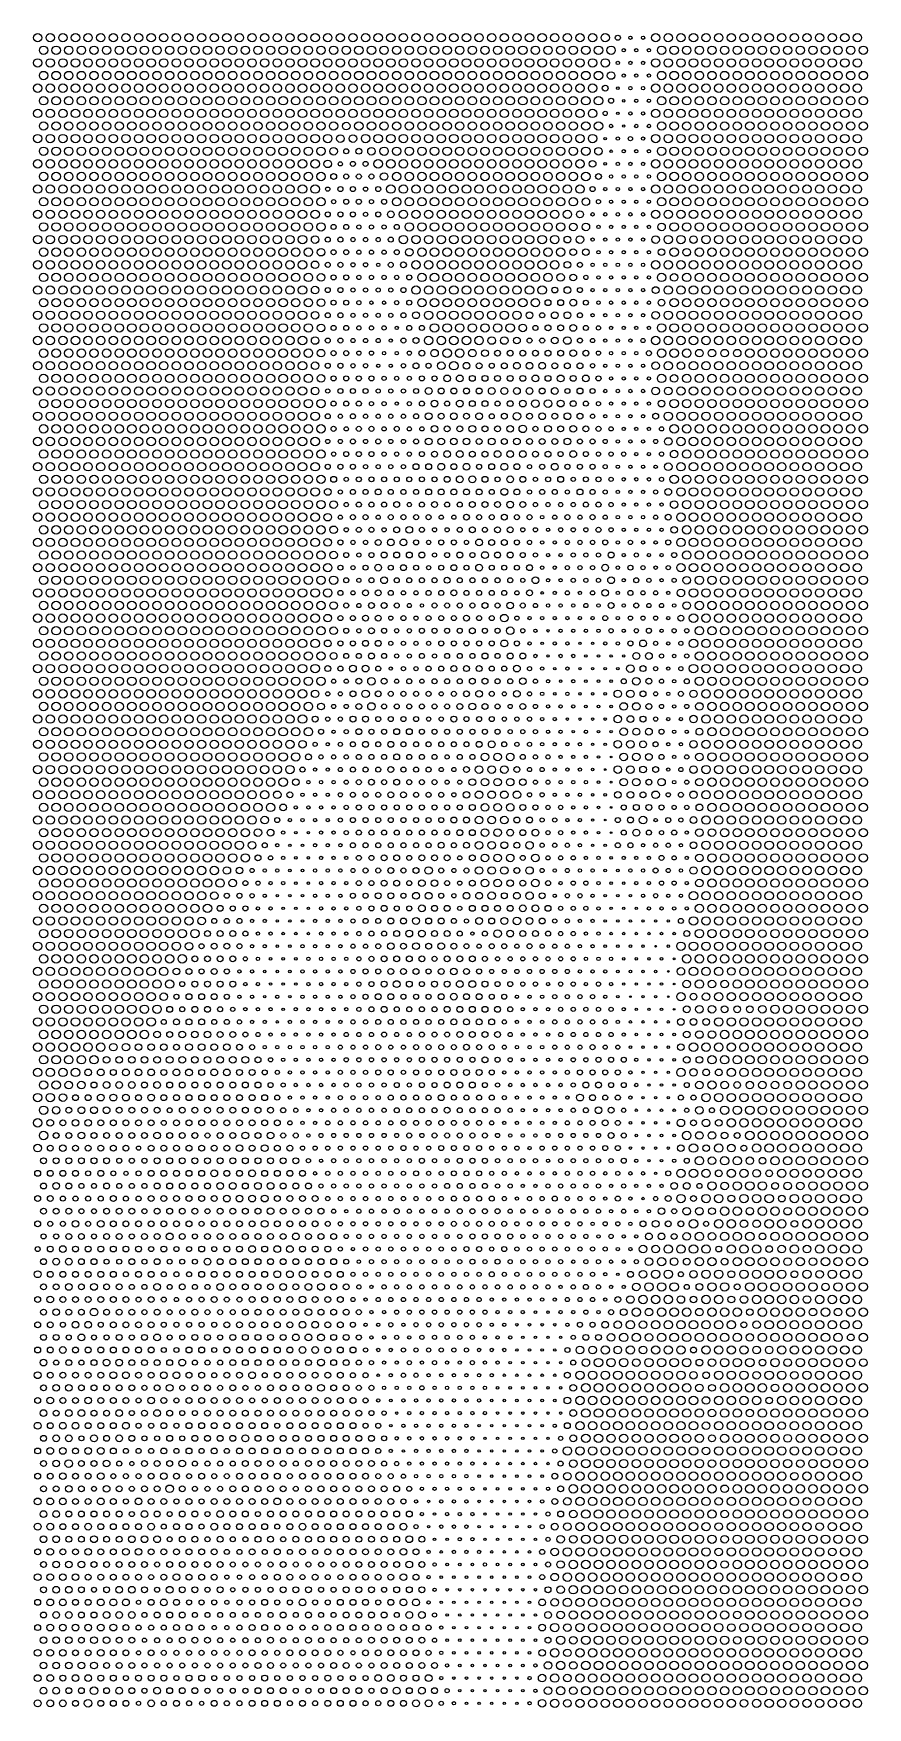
# Model space of a CAD drawing. Header units: metres. Extents: x -5 to 987, y -1985 to 5.
import ezdxf

# ---------------------------------------------------------------- set-up
doc = ezdxf.new("R2010")
doc.units = ezdxf.units.M
for name, color, linetype in [('HOLE_10', 166, 'Continuous'), ('HOLE_2', 21, 'Continuous'), ('HOLE_3', 252, 'Continuous'), ('HOLE_4', 64, 'Continuous'), ('HOLE_5', 27, 'Continuous'), ('HOLE_6', 72, 'Continuous'), ('HOLE_7', 156, 'Continuous'), ('HOLE_8', 198, 'Continuous'), ('HOLE_9', 198, 'Continuous')]:
    doc.layers.add(name, color=color, linetype=linetype)

msp = doc.modelspace()

# ---------------------------------------------------------------- linework, layer by layer
at = {"layer": 'HOLE_10'}
for centre in [(0, 0), (15, 0), (30, 0), (45, 0), (60, 0), (75, 0), (90, 0), (105, 0), (120, 0), (135, 0), (150, 0), (165, 0), (180, 0), (195, 0), (210, 0), (225, 0), (240, 0), (255, 0), (270, 0), (285, 0), (300, 0), (315, 0), (330, 0), (345, 0), (360, 0), (375, 0), (390, 0), (405, 0), (420, 0), (435, 0), (450, 0), (465, 0), (480, 0), (495, 0), (510, 0), (525, 0), (540, 0), (555, 0), (570, 0), (585, 0), (600, 0), (615, 0), (630, 0), (645, 0), (660, 0), (675, 0), (735, 0), (750, 0), (765, 0), (780, 0), (795, 0), (810, 0), (825, 0), (840, 0), (855, 0), (870, 0), (885, 0), (900, 0), (915, 0), (930, 0), (945, 0), (960, 0), (975, 0), (7, -15), (22, -15), (37, -15), (52, -15), (67, -15), (82, -15), (97, -15), (112, -15), (127, -15), (142, -15), (157, -15), (172, -15), (187, -15), (202, -15), (217, -15), (232, -15), (247, -15), (262, -15), (277, -15), (292, -15), (307, -15), (322, -15), (337, -15), (352, -15), (367, -15), (382, -15), (397, -15), (412, -15), (427, -15), (442, -15), (457, -15), (472, -15), (487, -15), (502, -15), (517, -15), (532, -15), (547, -15), (562, -15), (577, -15), (592, -15), (607, -15), (622, -15), (637, -15), (652, -15), (667, -15), (682, -15), (742, -15), (757, -15), (772, -15), (787, -15), (802, -15), (817, -15), (832, -15), (847, -15), (862, -15), (877, -15), (892, -15), (907, -15), (922, -15), (937, -15), (952, -15), (967, -15), (982, -15), (0, -30), (15, -30), (30, -30), (45, -30), (60, -30), (75, -30), (90, -30), (105, -30), (120, -30), (135, -30), (150, -30), (165, -30), (180, -30), (195, -30), (210, -30), (225, -30), (240, -30), (255, -30), (270, -30), (285, -30), (300, -30), (315, -30), (330, -30), (345, -30), (360, -30), (375, -30), (390, -30), (405, -30), (420, -30), (435, -30), (450, -30), (465, -30), (480, -30), (495, -30), (510, -30), (525, -30), (540, -30), (555, -30), (570, -30), (585, -30), (600, -30), (615, -30), (630, -30), (645, -30), (660, -30), (675, -30), (735, -30), (750, -30), (765, -30), (780, -30), (795, -30), (810, -30), (825, -30), (840, -30), (855, -30), (870, -30), (885, -30), (900, -30), (915, -30), (930, -30), (945, -30), (960, -30), (975, -30), (0, -60), (7, -45), (15, -60), (22, -45), (30, -60), (37, -45), (45, -60), (52, -45), (60, -60), (67, -45), (75, -60), (82, -45), (90, -60), (97, -45), (105, -60), (112, -45), (120, -60), (127, -45), (135, -60), (142, -45), (150, -60), (157, -45), (165, -60), (172, -45), (180, -60), (187, -45), (195, -60), (202, -45), (210, -60), (217, -45), (225, -60), (232, -45), (240, -60), (247, -45), (255, -60), (262, -45), (270, -60), (277, -45), (285, -60), (292, -45), (300, -60), (307, -45), (315, -60), (322, -45), (330, -60), (337, -45), (345, -60), (352, -45), (360, -60), (367, -45), (375, -60), (382, -45), (390, -60), (397, -45), (405, -60), (412, -45), (420, -60), (427, -45), (435, -60), (442, -45), (450, -60), (457, -45), (465, -60), (472, -45), (480, -60), (487, -45), (495, -60), (502, -45), (510, -60), (517, -45), (525, -60), (532, -45), (540, -60), (547, -45), (555, -60), (562, -45), (570, -60), (577, -45), (585, -60), (592, -45), (600, -60), (607, -45), (615, -60), (622, -45), (630, -60), (637, -45), (645, -60), (652, -45), (660, -60), (667, -45), (735, -60), (742, -45), (750, -60), (757, -45), (765, -60), (772, -45), (780, -60), (787, -45), (795, -60), (802, -45), (810, -60), (817, -45), (825, -60), (832, -45), (840, -60), (847, -45), (855, -60), (862, -45), (870, -60), (877, -45), (885, -60), (892, -45), (900, -60), (907, -45), (915, -60), (922, -45), (930, -60), (937, -45), (945, -60), (952, -45), (960, -60), (967, -45), (975, -60), (982, -45), (7, -75), (22, -75), (37, -75), (52, -75), (67, -75), (82, -75), (97, -75), (112, -75), (127, -75), (142, -75), (157, -75), (172, -75), (187, -75), (202, -75), (217, -75), (232, -75), (247, -75), (262, -75), (277, -75), (292, -75), (307, -75), (322, -75), (337, -75), (352, -75), (367, -75), (382, -75), (397, -75), (412, -75), (427, -75), (442, -75), (457, -75), (472, -75), (487, -75), (502, -75), (517, -75), (532, -75), (547, -75), (562, -75), (577, -75), (592, -75), (607, -75), (622, -75), (637, -75), (652, -75), (667, -75), (742, -75), (757, -75), (772, -75), (787, -75), (802, -75), (817, -75), (832, -75), (847, -75), (862, -75), (877, -75), (892, -75), (907, -75), (922, -75), (937, -75), (952, -75), (967, -75), (982, -75), (0, -90), (15, -90), (30, -90), (45, -90), (60, -90), (75, -90), (90, -90), (105, -90), (120, -90), (135, -90), (150, -90), (165, -90), (180, -90), (195, -90), (210, -90), (225, -90), (240, -90), (255, -90), (270, -90), (285, -90), (300, -90), (315, -90), (330, -90), (345, -90), (360, -90), (375, -90), (390, -90), (405, -90), (420, -90), (435, -90), (450, -90), (465, -90), (480, -90), (495, -90), (510, -90), (525, -90), (540, -90), (555, -90), (570, -90), (585, -90), (600, -90), (615, -90), (630, -90), (645, -90), (660, -90), (735, -90), (750, -90), (765, -90), (780, -90), (795, -90), (810, -90), (825, -90), (840, -90), (855, -90), (870, -90), (885, -90), (900, -90), (915, -90), (930, -90), (945, -90), (960, -90), (975, -90), (0, -120), (7, -105), (15, -120), (22, -105), (30, -120), (37, -105), (45, -120), (52, -105), (60, -120), (67, -105), (75, -120), (82, -105), (90, -120), (97, -105), (105, -120), (112, -105), (120, -120), (127, -105), (135, -120), (142, -105), (150, -120), (157, -105), (165, -120), (172, -105), (180, -120), (187, -105), (195, -120), (202, -105), (210, -120), (217, -105), (225, -120), (232, -105), (240, -120), (247, -105), (255, -120), (262, -105), (270, -120), (277, -105), (285, -120), (292, -105), (300, -120), (307, -105), (315, -120), (322, -105), (330, -120), (337, -105), (345, -120), (352, -105), (382, -105), (390, -120), (397, -105), (405, -120), (412, -105), (420, -120), (427, -105), (435, -120), (442, -105), (450, -120), (457, -105), (465, -120), (472, -105), (480, -120), (487, -105), (495, -120), (502, -105), (510, -120), (517, -105), (525, -120), (532, -105), (540, -120), (547, -105), (555, -120), (562, -105), (570, -120), (577, -105), (585, -120), (592, -105), (600, -120), (607, -105), (615, -120), (622, -105), (630, -120), (637, -105), (645, -120), (652, -105), (660, -120), (667, -105), (735, -120), (742, -105), (750, -120), (757, -105), (765, -120), (772, -105), (780, -120), (787, -105), (795, -120), (802, -105), (810, -120), (817, -105), (825, -120), (832, -105), (840, -120), (847, -105), (855, -120), (862, -105), (870, -120), (877, -105), (885, -120), (892, -105), (900, -120), (907, -105), (915, -120), (922, -105), (930, -120), (937, -105), (945, -120), (952, -105), (960, -120), (967, -105), (975, -120), (982, -105), (7, -135), (22, -135), (37, -135), (52, -135), (67, -135), (82, -135), (97, -135), (112, -135), (127, -135), (142, -135), (157, -135), (172, -135), (187, -135), (202, -135), (217, -135), (232, -135), (247, -135), (262, -135), (277, -135), (292, -135), (307, -135), (322, -135), (337, -135), (412, -135), (427, -135), (442, -135), (457, -135), (472, -135), (487, -135), (502, -135), (517, -135), (532, -135), (547, -135), (562, -135), (577, -135), (592, -135), (607, -135), (622, -135), (637, -135), (652, -135), (742, -135), (757, -135), (772, -135), (787, -135), (802, -135), (817, -135), (832, -135), (847, -135), (862, -135), (877, -135), (892, -135), (907, -135), (922, -135), (937, -135), (952, -135), (967, -135), (982, -135), (0, -150), (15, -150), (30, -150), (45, -150), (60, -150), (75, -150), (90, -150), (105, -150), (120, -150), (135, -150), (150, -150), (165, -150), (180, -150), (195, -150), (210, -150), (225, -150), (240, -150), (255, -150), (270, -150), (285, -150), (300, -150), (315, -150), (330, -150), (405, -150), (420, -150), (435, -150), (450, -150), (465, -150), (480, -150), (495, -150), (510, -150), (525, -150), (540, -150), (555, -150), (570, -150), (585, -150), (600, -150), (615, -150), (630, -150), (645, -150), (735, -150), (750, -150), (765, -150), (780, -150), (795, -150), (810, -150), (825, -150), (840, -150), (855, -150), (870, -150), (885, -150), (900, -150), (915, -150), (930, -150), (945, -150), (960, -150), (975, -150), (0, -180), (7, -165), (15, -180), (22, -165), (30, -180), (37, -165), (45, -180), (52, -165), (60, -180), (67, -165), (75, -180), (82, -165), (90, -180), (97, -165), (105, -180), (112, -165), (120, -180), (127, -165), (135, -180), (142, -165), (150, -180), (157, -165), (165, -180), (172, -165), (180, -180), (187, -165), (195, -180), (202, -165), (210, -180), (217, -165), (225, -180), (232, -165), (240, -180), (247, -165), (255, -180), (262, -165), (270, -180), (277, -165), (285, -180), (292, -165), (300, -180), (307, -165), (315, -180), (322, -165), (330, -180), (337, -165), (420, -180), (427, -165), (435, -180), (442, -165), (450, -180), (457, -165), (465, -180), (472, -165), (480, -180), (487, -165), (495, -180), (502, -165), (510, -180), (517, -165), (525, -180), (532, -165), (540, -180), (547, -165), (555, -180), (562, -165), (570, -180), (577, -165), (585, -180), (592, -165), (600, -180), (607, -165), (615, -180), (622, -165), (630, -180), (637, -165), (645, -180), (652, -165), (735, -180), (742, -165), (750, -180), (757, -165), (765, -180), (772, -165), (780, -180), (787, -165), (795, -180), (802, -165), (810, -180), (817, -165), (825, -180), (832, -165), (840, -180), (847, -165), (855, -180), (862, -165), (870, -180), (877, -165), (885, -180), (892, -165), (900, -180), (907, -165), (915, -180), (922, -165), (930, -180), (937, -165), (945, -180), (952, -165), (960, -180), (967, -165), (975, -180), (982, -165), (7, -195), (22, -195), (37, -195), (52, -195), (67, -195), (82, -195), (97, -195), (112, -195), (127, -195), (142, -195), (157, -195), (172, -195), (187, -195), (202, -195), (217, -195), (232, -195), (247, -195), (262, -195), (277, -195), (292, -195), (307, -195), (322, -195), (337, -195), (427, -195), (442, -195), (457, -195), (472, -195), (487, -195), (502, -195), (517, -195), (532, -195), (547, -195), (562, -195), (577, -195), (592, -195), (607, -195), (622, -195), (637, -195), (742, -195), (757, -195), (772, -195), (787, -195), (802, -195), (817, -195), (832, -195), (847, -195), (862, -195), (877, -195), (892, -195), (907, -195), (922, -195), (937, -195), (952, -195), (967, -195), (982, -195), (0, -210), (15, -210), (30, -210), (45, -210), (60, -210), (75, -210), (90, -210), (105, -210), (120, -210), (135, -210), (150, -210), (165, -210), (180, -210), (195, -210), (210, -210), (225, -210), (240, -210), (255, -210), (270, -210), (285, -210), (300, -210), (315, -210), (330, -210), (435, -210), (450, -210), (465, -210), (480, -210), (495, -210), (510, -210), (525, -210), (540, -210), (555, -210), (570, -210), (585, -210), (600, -210), (615, -210), (630, -210), (735, -210), (750, -210), (765, -210), (780, -210), (795, -210), (810, -210), (825, -210), (840, -210), (855, -210), (870, -210), (885, -210), (900, -210), (915, -210), (930, -210), (945, -210), (960, -210), (975, -210), (0, -240), (7, -225), (15, -240), (22, -225), (30, -240), (37, -225), (45, -240), (52, -225), (60, -240), (67, -225), (75, -240), (82, -225), (90, -240), (97, -225), (105, -240), (112, -225), (120, -240), (127, -225), (135, -240), (142, -225), (150, -240), (157, -225), (165, -240), (172, -225), (180, -240), (187, -225), (195, -240), (202, -225), (210, -240), (217, -225), (225, -240), (232, -225), (240, -240), (247, -225), (255, -240), (262, -225), (270, -240), (277, -225), (285, -240), (292, -225), (300, -240), (307, -225), (315, -240), (322, -225), (337, -225), (435, -240), (442, -225), (450, -240), (457, -225), (465, -240), (472, -225), (480, -240), (487, -225), (495, -240), (502, -225), (510, -240), (517, -225), (525, -240), (532, -225), (540, -240), (547, -225), (555, -240), (562, -225), (570, -240), (577, -225), (585, -240), (592, -225), (600, -240), (607, -225), (615, -240), (622, -225), (750, -240), (757, -225), (765, -240), (772, -225), (787, -225), (795, -240), (802, -225), (810, -240), (817, -225), (825, -240), (832, -225), (840, -240), (847, -225), (855, -240), (862, -225), (870, -240), (877, -225), (885, -240), (892, -225), (900, -240), (907, -225), (915, -240), (922, -225), (930, -240), (937, -225), (945, -240), (952, -225), (960, -240), (967, -225), (975, -240), (982, -225), (7, -255), (22, -255), (37, -255), (52, -255), (67, -255), (82, -255), (97, -255), (112, -255), (127, -255), (142, -255), (157, -255), (172, -255), (187, -255), (202, -255), (217, -255), (232, -255), (247, -255), (262, -255), (277, -255), (292, -255), (307, -255), (322, -255), (457, -255), (472, -255), (487, -255), (502, -255), (517, -255), (532, -255), (547, -255), (562, -255), (577, -255), (592, -255), (607, -255), (622, -255), (757, -255), (787, -255), (802, -255), (817, -255), (832, -255), (847, -255), (862, -255), (877, -255), (892, -255), (907, -255), (922, -255), (937, -255), (952, -255), (967, -255), (982, -255), (0, -270), (15, -270), (30, -270), (45, -270), (60, -270), (75, -270), (90, -270), (105, -270), (120, -270), (135, -270), (150, -270), (165, -270), (180, -270), (195, -270), (210, -270), (225, -270), (240, -270), (255, -270), (270, -270), (285, -270), (300, -270), (315, -270), (450, -270), (465, -270), (480, -270), (495, -270), (510, -270), (525, -270), (540, -270), (555, -270), (570, -270), (585, -270), (600, -270), (615, -270), (735, -270), (750, -270), (765, -270), (780, -270), (795, -270), (810, -270), (825, -270), (840, -270), (855, -270), (870, -270), (885, -270), (900, -270), (915, -270), (930, -270), (945, -270), (960, -270), (975, -270), (0, -300), (7, -285), (15, -300), (22, -285), (30, -300), (37, -285), (45, -300), (52, -285), (60, -300), (67, -285), (75, -300), (82, -285), (90, -300), (97, -285), (105, -300), (112, -285), (120, -300), (127, -285), (135, -300), (142, -285), (150, -300), (157, -285), (165, -300), (172, -285), (180, -300), (187, -285), (195, -300), (202, -285), (210, -300), (217, -285), (225, -300), (232, -285), (240, -300), (247, -285), (255, -300), (262, -285), (270, -300), (277, -285), (285, -300), (292, -285), (300, -300), (307, -285), (315, -300), (322, -285), (450, -300), (457, -285), (465, -300), (472, -285), (480, -300), (487, -285), (495, -300), (502, -285), (510, -300), (517, -285), (525, -300), (532, -285), (540, -300), (547, -285), (555, -300), (562, -285), (570, -300), (577, -285), (585, -300), (592, -285), (600, -300), (607, -285), (742, -285), (750, -300), (765, -300), (772, -285), (780, -300), (787, -285), (795, -300), (802, -285), (810, -300), (817, -285), (825, -300), (832, -285), (840, -300), (847, -285), (855, -300), (862, -285), (870, -300), (877, -285), (885, -300), (892, -285), (900, -300), (907, -285), (915, -300), (922, -285), (930, -300), (937, -285), (945, -300), (952, -285), (960, -300), (967, -285), (975, -300), (982, -285), (7, -315), (22, -315), (37, -315), (52, -315), (67, -315), (82, -315), (97, -315), (112, -315), (127, -315), (142, -315), (157, -315), (172, -315), (187, -315), (202, -315), (217, -315), (232, -315), (247, -315), (262, -315), (277, -315), (292, -315), (307, -315), (322, -315), (457, -315), (472, -315), (487, -315), (502, -315), (517, -315), (532, -315), (547, -315), (562, -315), (577, -315), (592, -315), (757, -315), (772, -315), (787, -315), (802, -315), (817, -315), (832, -315), (847, -315), (862, -315), (877, -315), (892, -315), (907, -315), (922, -315), (937, -315), (952, -315), (967, -315), (982, -315), (0, -330), (15, -330), (30, -330), (45, -330), (60, -330), (75, -330), (90, -330), (105, -330), (120, -330), (135, -330), (150, -330), (165, -330), (180, -330), (195, -330), (210, -330), (225, -330), (240, -330), (255, -330), (270, -330), (285, -330), (300, -330), (315, -330), (465, -330), (480, -330), (495, -330), (510, -330), (525, -330), (540, -330), (555, -330), (570, -330), (750, -330), (765, -330), (780, -330), (795, -330), (810, -330), (825, -330), (840, -330), (855, -330), (870, -330), (885, -330), (900, -330), (915, -330), (930, -330), (945, -330), (960, -330), (975, -330), (0, -360), (7, -345), (15, -360), (22, -345), (30, -360), (37, -345), (45, -360), (52, -345), (60, -360), (67, -345), (75, -360), (82, -345), (90, -360), (97, -345), (105, -360), (112, -345), (120, -360), (127, -345), (135, -360), (142, -345), (150, -360), (157, -345), (165, -360), (172, -345), (180, -360), (187, -345), (195, -360), (202, -345), (210, -360), (217, -345), (225, -360), (232, -345), (240, -360), (247, -345), (255, -360), (262, -345), (270, -360), (277, -345), (285, -360), (292, -345), (300, -360), (307, -345), (315, -360), (322, -345), (465, -360), (472, -345), (480, -360), (487, -345), (495, -360), (502, -345), (510, -360), (517, -345), (525, -360), (532, -345), (547, -345), (562, -345), (735, -360), (742, -345), (750, -360), (757, -345), (765, -360), (772, -345), (780, -360), (787, -345), (795, -360), (802, -345), (810, -360), (817, -345), (825, -360), (832, -345), (840, -360), (847, -345), (855, -360), (862, -345), (870, -360), (877, -345), (885, -360), (892, -345), (900, -360), (907, -345), (915, -360), (922, -345), (930, -360), (937, -345), (945, -360), (952, -345), (960, -360), (967, -345), (975, -360), (982, -345), (7, -375), (22, -375), (37, -375), (52, -375), (67, -375), (82, -375), (97, -375), (112, -375), (127, -375), (142, -375), (157, -375), (172, -375), (187, -375), (202, -375), (217, -375), (232, -375), (247, -375), (262, -375), (277, -375), (292, -375), (307, -375), (322, -375), (487, -375), (502, -375), (742, -375), (757, -375), (772, -375), (847, -375), (862, -375), (877, -375), (892, -375), (907, -375), (922, -375), (937, -375), (952, -375), (967, -375), (982, -375), (0, -390), (15, -390), (30, -390), (45, -390), (60, -390), (75, -390), (90, -390), (105, -390), (120, -390), (135, -390), (150, -390), (165, -390), (180, -390), (195, -390), (210, -390), (225, -390), (240, -390), (255, -390), (270, -390), (285, -390), (300, -390), (315, -390), (495, -390), (750, -390), (780, -390), (795, -390), (810, -390), (825, -390), (840, -390), (855, -390), (870, -390), (885, -390), (900, -390), (915, -390), (930, -390), (945, -390), (960, -390), (975, -390), (0, -420), (7, -405), (15, -420), (22, -405), (30, -420), (37, -405), (45, -420), (52, -405), (60, -420), (67, -405), (75, -420), (82, -405), (90, -420), (97, -405), (105, -420), (112, -405), (120, -420), (127, -405), (135, -420), (142, -405), (150, -420), (157, -405), (165, -420), (172, -405), (180, -420), (187, -405), (195, -420), (202, -405), (210, -420), (217, -405), (225, -420), (232, -405), (240, -420), (247, -405), (255, -420), (262, -405), (270, -420), (277, -405), (285, -420), (292, -405), (300, -420), (307, -405), (315, -420), (322, -405), (742, -405), (765, -420), (772, -405), (780, -420), (787, -405), (795, -420), (802, -405), (810, -420), (817, -405), (825, -420), (832, -405), (840, -420), (847, -405), (855, -420), (862, -405), (870, -420), (877, -405), (885, -420), (892, -405), (900, -420), (907, -405), (915, -420), (922, -405), (930, -420), (937, -405), (945, -420), (952, -405), (960, -420), (967, -405), (975, -420), (982, -405), (7, -435), (22, -435), (37, -435), (52, -435), (67, -435), (82, -435), (97, -435), (112, -435), (127, -435), (142, -435), (157, -435), (172, -435), (187, -435), (202, -435), (217, -435), (232, -435), (247, -435), (262, -435), (277, -435), (292, -435), (307, -435), (322, -435), (337, -435), (757, -435), (772, -435), (787, -435), (802, -435), (817, -435), (832, -435), (847, -435), (862, -435), (877, -435), (892, -435), (907, -435), (922, -435), (937, -435), (952, -435), (967, -435), (982, -435), (0, -450), (15, -450), (30, -450), (45, -450), (60, -450), (75, -450), (90, -450), (105, -450), (120, -450), (135, -450), (150, -450), (165, -450), (180, -450), (195, -450), (210, -450), (225, -450), (240, -450), (255, -450), (270, -450), (285, -450), (300, -450), (315, -450), (330, -450), (750, -450), (765, -450), (780, -450), (795, -450), (810, -450), (825, -450), (840, -450), (855, -450), (870, -450), (885, -450), (900, -450), (915, -450), (930, -450), (945, -450), (960, -450), (975, -450), (0, -480), (7, -465), (15, -480), (22, -465), (30, -480), (37, -465), (45, -480), (52, -465), (60, -480), (67, -465), (75, -480), (82, -465), (90, -480), (97, -465), (105, -480), (112, -465), (120, -480), (127, -465), (135, -480), (142, -465), (150, -480), (157, -465), (165, -480), (172, -465), (180, -480), (187, -465), (195, -480), (202, -465), (210, -480), (217, -465), (225, -480), (232, -465), (240, -480), (247, -465), (255, -480), (262, -465), (270, -480), (277, -465), (285, -480), (292, -465), (300, -480), (307, -465), (315, -480), (322, -465), (330, -480), (337, -465), (757, -465), (765, -480), (772, -465), (780, -480), (787, -465), (795, -480), (802, -465), (810, -480), (817, -465), (825, -480), (832, -465), (840, -480), (847, -465), (855, -480), (862, -465), (870, -480), (877, -465), (885, -480), (892, -465), (900, -480), (907, -465), (915, -480), (922, -465), (930, -480), (937, -465), (945, -480), (952, -465), (960, -480), (967, -465), (975, -480), (982, -465), (7, -495), (22, -495), (37, -495), (52, -495), (67, -495), (82, -495), (97, -495), (112, -495), (127, -495), (142, -495), (157, -495), (172, -495), (187, -495), (202, -495), (217, -495), (232, -495), (247, -495), (262, -495), (277, -495), (292, -495), (307, -495), (322, -495), (337, -495), (772, -495), (787, -495), (802, -495), (817, -495), (832, -495), (847, -495), (862, -495), (877, -495), (892, -495), (907, -495), (922, -495), (937, -495), (952, -495), (967, -495), (982, -495), (0, -510), (15, -510), (30, -510), (45, -510), (60, -510), (75, -510), (90, -510), (105, -510), (120, -510), (135, -510), (150, -510), (165, -510), (180, -510), (195, -510), (210, -510), (225, -510), (240, -510), (255, -510), (270, -510), (285, -510), (300, -510), (315, -510), (330, -510), (765, -510), (780, -510), (795, -510), (810, -510), (825, -510), (840, -510), (855, -510), (870, -510), (885, -510), (900, -510), (915, -510), (930, -510), (945, -510), (960, -510), (975, -510), (0, -540), (7, -525), (15, -540), (22, -525), (30, -540), (37, -525), (45, -540), (52, -525), (60, -540), (67, -525), (75, -540), (82, -525), (90, -540), (97, -525), (105, -540), (112, -525), (120, -540), (127, -525), (135, -540), (142, -525), (150, -540), (157, -525), (165, -540), (172, -525), (180, -540), (187, -525), (195, -540), (202, -525), (210, -540), (217, -525), (225, -540), (232, -525), (240, -540), (247, -525), (255, -540), (262, -525), (270, -540), (277, -525), (285, -540), (292, -525), (300, -540), (307, -525), (315, -540), (322, -525), (330, -540), (337, -525), (757, -525), (765, -540), (772, -525), (780, -540), (787, -525), (795, -540), (802, -525), (810, -540), (817, -525), (825, -540), (832, -525), (840, -540), (847, -525), (855, -540), (862, -525), (870, -540), (877, -525), (885, -540), (892, -525), (900, -540), (907, -525), (915, -540), (922, -525), (930, -540), (937, -525), (945, -540), (952, -525), (960, -540), (967, -525), (975, -540), (982, -525), (7, -555), (22, -555), (37, -555), (52, -555), (67, -555), (82, -555), (97, -555), (112, -555), (127, -555), (142, -555), (157, -555), (172, -555), (187, -555), (202, -555), (217, -555), (232, -555), (247, -555), (262, -555), (277, -555), (292, -555), (307, -555), (322, -555), (337, -555), (772, -555), (787, -555), (802, -555), (817, -555), (832, -555), (847, -555), (862, -555), (877, -555), (892, -555), (907, -555), (922, -555), (937, -555), (952, -555), (967, -555), (982, -555), (0, -570), (15, -570), (30, -570), (45, -570), (60, -570), (75, -570), (90, -570), (105, -570), (120, -570), (135, -570), (150, -570), (165, -570), (180, -570), (195, -570), (210, -570), (225, -570), (240, -570), (255, -570), (270, -570), (285, -570), (300, -570), (315, -570), (330, -570), (765, -570), (780, -570), (795, -570), (810, -570), (825, -570), (840, -570), (855, -570), (870, -570), (885, -570), (900, -570), (915, -570), (930, -570), (945, -570), (960, -570), (975, -570), (0, -600), (7, -585), (15, -600), (22, -585), (30, -600), (37, -585), (45, -600), (52, -585), (60, -600), (67, -585), (75, -600), (82, -585), (90, -600), (97, -585), (105, -600), (112, -585), (120, -600), (127, -585), (135, -600), (142, -585), (150, -600), (157, -585), (165, -600), (172, -585), (180, -600), (187, -585), (195, -600), (202, -585), (210, -600), (217, -585), (225, -600), (232, -585), (240, -600), (247, -585), (255, -600), (262, -585), (270, -600), (277, -585), (285, -600), (292, -585), (300, -600), (307, -585), (315, -600), (322, -585), (330, -600), (337, -585), (765, -600), (772, -585), (780, -600), (787, -585), (795, -600), (802, -585), (810, -600), (817, -585), (825, -600), (832, -585), (840, -600), (847, -585), (855, -600), (862, -585), (870, -600), (877, -585), (885, -600), (892, -585), (900, -600), (907, -585), (915, -600), (922, -585), (930, -600), (937, -585), (945, -600), (952, -585), (960, -600), (967, -585), (975, -600), (982, -585), (7, -615), (22, -615), (37, -615), (52, -615), (67, -615), (82, -615), (97, -615), (112, -615), (127, -615), (142, -615), (157, -615), (172, -615), (187, -615), (202, -615), (217, -615), (232, -615), (247, -615), (262, -615), (277, -615), (292, -615), (307, -615), (322, -615), (337, -615), (772, -615), (787, -615), (802, -615), (817, -615), (832, -615), (847, -615), (862, -615), (877, -615), (892, -615), (907, -615), (922, -615), (937, -615), (952, -615), (967, -615), (982, -615), (0, -630), (15, -630), (30, -630), (45, -630), (60, -630), (75, -630), (90, -630), (105, -630), (120, -630), (135, -630), (150, -630), (165, -630), (180, -630), (195, -630), (210, -630), (225, -630), (240, -630), (255, -630), (270, -630), (285, -630), (300, -630), (315, -630), (330, -630), (345, -630), (765, -630), (780, -630), (795, -630), (810, -630), (825, -630), (840, -630), (855, -630), (870, -630), (885, -630), (900, -630), (915, -630), (930, -630), (945, -630), (960, -630), (975, -630), (0, -660), (7, -645), (15, -660), (22, -645), (30, -660), (37, -645), (45, -660), (52, -645), (60, -660), (67, -645), (75, -660), (82, -645), (90, -660), (97, -645), (105, -660), (112, -645), (120, -660), (127, -645), (135, -660), (142, -645), (150, -660), (157, -645), (165, -660), (172, -645), (180, -660), (187, -645), (195, -660), (202, -645), (210, -660), (217, -645), (225, -660), (232, -645), (240, -660), (247, -645), (255, -660), (262, -645), (270, -660), (277, -645), (285, -660), (292, -645), (300, -660), (307, -645), (315, -660), (322, -645), (330, -660), (337, -645), (345, -660), (352, -645), (780, -660), (787, -645), (795, -660), (802, -645), (810, -660), (817, -645), (825, -660), (832, -645), (840, -660), (847, -645), (855, -660), (862, -645), (870, -660), (877, -645), (885, -660), (892, -645), (900, -660), (907, -645), (915, -660), (922, -645), (930, -660), (937, -645), (945, -660), (952, -645), (960, -660), (967, -645), (975, -660), (982, -645), (7, -675), (22, -675), (37, -675), (52, -675), (67, -675), (82, -675), (97, -675), (112, -675), (127, -675), (142, -675), (157, -675), (172, -675), (187, -675), (202, -675), (217, -675), (232, -675), (247, -675), (262, -675), (277, -675), (292, -675), (307, -675), (322, -675), (337, -675), (787, -675), (802, -675), (817, -675), (832, -675), (847, -675), (862, -675), (877, -675), (892, -675), (907, -675), (922, -675), (937, -675), (952, -675), (967, -675), (982, -675), (0, -690), (15, -690), (30, -690), (45, -690), (60, -690), (75, -690), (90, -690), (105, -690), (120, -690), (135, -690), (150, -690), (165, -690), (180, -690), (195, -690), (210, -690), (225, -690), (240, -690), (255, -690), (270, -690), (285, -690), (300, -690), (315, -690), (330, -690), (780, -690), (795, -690), (810, -690), (825, -690), (840, -690), (855, -690), (870, -690), (885, -690), (900, -690), (915, -690), (930, -690), (945, -690), (960, -690), (975, -690), (0, -720), (7, -705), (15, -720), (22, -705), (30, -720), (37, -705), (45, -720), (52, -705), (60, -720), (67, -705), (75, -720), (82, -705), (90, -720), (97, -705), (105, -720), (112, -705), (120, -720), (127, -705), (135, -720), (142, -705), (150, -720), (157, -705), (165, -720), (172, -705), (180, -720), (187, -705), (195, -720), (202, -705), (210, -720), (217, -705), (225, -720), (232, -705), (240, -720), (247, -705), (255, -720), (262, -705), (270, -720), (277, -705), (285, -720), (292, -705), (300, -720), (307, -705), (315, -720), (322, -705), (330, -720), (337, -705), (780, -720), (787, -705), (795, -720), (802, -705), (810, -720), (817, -705), (825, -720), (832, -705), (840, -720), (847, -705), (855, -720), (862, -705), (870, -720), (877, -705), (885, -720), (892, -705), (900, -720), (907, -705), (915, -720), (922, -705), (930, -720), (937, -705), (945, -720), (952, -705), (960, -720), (967, -705), (975, -720), (982, -705), (7, -735), (22, -735), (37, -735), (52, -735), (67, -735), (82, -735), (97, -735), (112, -735), (127, -735), (142, -735), (157, -735), (172, -735), (187, -735), (202, -735), (217, -735), (232, -735), (247, -735), (262, -735), (277, -735), (292, -735), (307, -735), (322, -735), (337, -735), (787, -735), (802, -735), (817, -735), (832, -735), (847, -735), (862, -735), (877, -735), (892, -735), (907, -735), (922, -735), (937, -735), (952, -735), (967, -735), (982, -735), (0, -750), (15, -750), (30, -750), (45, -750), (60, -750), (75, -750), (90, -750), (105, -750), (120, -750), (135, -750), (150, -750), (165, -750), (180, -750), (195, -750), (210, -750), (225, -750), (240, -750), (255, -750), (270, -750), (285, -750), (300, -750), (315, -750), (330, -750), (780, -750), (795, -750), (810, -750), (825, -750), (840, -750), (855, -750), (870, -750), (885, -750), (900, -750), (915, -750), (930, -750), (945, -750), (960, -750), (975, -750), (0, -780), (7, -765), (15, -780), (22, -765), (30, -780), (37, -765), (45, -780), (52, -765), (60, -780), (67, -765), (75, -780), (82, -765), (90, -780), (97, -765), (105, -780), (112, -765), (120, -780), (127, -765), (135, -780), (142, -765), (150, -780), (157, -765), (165, -780), (172, -765), (180, -780), (187, -765), (195, -780), (202, -765), (210, -780), (217, -765), (225, -780), (232, -765), (240, -780), (247, -765), (255, -780), (262, -765), (270, -780), (277, -765), (285, -780), (292, -765), (300, -780), (307, -765), (315, -780), (322, -765), (337, -765), (787, -765), (795, -780), (802, -765), (810, -780), (817, -765), (825, -780), (832, -765), (840, -780), (847, -765), (855, -780), (862, -765), (870, -780), (877, -765), (885, -780), (892, -765), (900, -780), (907, -765), (915, -780), (922, -765), (930, -780), (937, -765), (945, -780), (952, -765), (960, -780), (967, -765), (975, -780), (982, -765), (7, -795), (22, -795), (37, -795), (52, -795), (67, -795), (82, -795), (97, -795), (112, -795), (127, -795), (142, -795), (157, -795), (172, -795), (187, -795), (202, -795), (217, -795), (232, -795), (247, -795), (262, -795), (277, -795), (292, -795), (307, -795), (322, -795), (802, -795), (817, -795), (832, -795), (847, -795), (862, -795), (877, -795), (892, -795), (907, -795), (922, -795), (937, -795), (952, -795), (967, -795), (982, -795), (0, -810), (15, -810), (30, -810), (45, -810), (60, -810), (75, -810), (90, -810), (105, -810), (120, -810), (135, -810), (150, -810), (165, -810), (180, -810), (195, -810), (210, -810), (225, -810), (240, -810), (255, -810), (270, -810), (285, -810), (300, -810), (315, -810), (795, -810), (810, -810), (825, -810), (840, -810), (855, -810), (870, -810), (885, -810), (900, -810), (915, -810), (930, -810), (945, -810), (960, -810), (975, -810), (0, -840), (7, -825), (15, -840), (22, -825), (30, -840), (37, -825), (45, -840), (52, -825), (60, -840), (67, -825), (75, -840), (82, -825), (90, -840), (97, -825), (105, -840), (112, -825), (120, -840), (127, -825), (135, -840), (142, -825), (150, -840), (157, -825), (165, -840), (172, -825), (180, -840), (187, -825), (195, -840), (202, -825), (210, -840), (217, -825), (225, -840), (232, -825), (240, -840), (247, -825), (255, -840), (262, -825), (270, -840), (277, -825), (285, -840), (292, -825), (300, -840), (307, -825), (322, -825), (795, -840), (802, -825), (810, -840), (817, -825), (825, -840), (832, -825), (840, -840), (847, -825), (855, -840), (862, -825), (870, -840), (877, -825), (885, -840), (892, -825), (900, -840), (907, -825), (915, -840), (922, -825), (930, -840), (937, -825), (945, -840), (952, -825), (960, -840), (967, -825), (975, -840), (982, -825), (7, -855), (22, -855), (37, -855), (52, -855), (67, -855), (82, -855), (97, -855), (112, -855), (127, -855), (142, -855), (157, -855), (172, -855), (187, -855), (202, -855), (217, -855), (232, -855), (247, -855), (262, -855), (277, -855), (292, -855), (307, -855), (802, -855), (817, -855), (832, -855), (847, -855), (862, -855), (877, -855), (892, -855), (907, -855), (922, -855), (937, -855), (952, -855), (967, -855), (982, -855), (0, -870), (15, -870), (30, -870), (45, -870), (60, -870), (75, -870), (90, -870), (105, -870), (120, -870), (135, -870), (150, -870), (165, -870), (180, -870), (195, -870), (210, -870), (225, -870), (240, -870), (255, -870), (270, -870), (285, -870), (300, -870), (795, -870), (810, -870), (825, -870), (840, -870), (855, -870), (870, -870), (885, -870), (900, -870), (915, -870), (930, -870), (945, -870), (960, -870), (975, -870), (0, -900), (7, -885), (15, -900), (22, -885), (30, -900), (37, -885), (45, -900), (52, -885), (60, -900), (67, -885), (75, -900), (82, -885), (90, -900), (97, -885), (105, -900), (112, -885), (120, -900), (127, -885), (135, -900), (142, -885), (150, -900), (157, -885), (165, -900), (172, -885), (180, -900), (187, -885), (195, -900), (202, -885), (210, -900), (217, -885), (225, -900), (232, -885), (240, -900), (247, -885), (255, -900), (262, -885), (270, -900), (277, -885), (292, -885), (795, -900), (802, -885), (810, -900), (817, -885), (825, -900), (832, -885), (840, -900), (847, -885), (855, -900), (862, -885), (870, -900), (877, -885), (885, -900), (892, -885), (900, -900), (907, -885), (915, -900), (922, -885), (930, -900), (937, -885), (945, -900), (952, -885), (960, -900), (967, -885), (975, -900), (982, -885), (7, -915), (22, -915), (37, -915), (52, -915), (67, -915), (82, -915), (97, -915), (112, -915), (127, -915), (142, -915), (157, -915), (172, -915), (187, -915), (202, -915), (217, -915), (232, -915), (247, -915), (262, -915), (277, -915), (802, -915), (817, -915), (832, -915), (847, -915), (862, -915), (877, -915), (892, -915), (907, -915), (922, -915), (937, -915), (952, -915), (967, -915), (982, -915), (0, -930), (15, -930), (30, -930), (45, -930), (60, -930), (75, -930), (90, -930), (105, -930), (120, -930), (135, -930), (150, -930), (165, -930), (180, -930), (195, -930), (210, -930), (225, -930), (240, -930), (255, -930), (795, -930), (810, -930), (825, -930), (840, -930), (855, -930), (870, -930), (885, -930), (900, -930), (915, -930), (930, -930), (945, -930), (960, -930), (975, -930), (0, -960), (7, -945), (15, -960), (22, -945), (30, -960), (37, -945), (45, -960), (52, -945), (60, -960), (67, -945), (75, -960), (82, -945), (90, -960), (97, -945), (105, -960), (112, -945), (120, -960), (127, -945), (135, -960), (142, -945), (150, -960), (157, -945), (165, -960), (172, -945), (180, -960), (187, -945), (195, -960), (202, -945), (210, -960), (217, -945), (225, -960), (232, -945), (240, -960), (247, -945), (795, -960), (810, -960), (817, -945), (825, -960), (832, -945), (840, -960), (847, -945), (855, -960), (862, -945), (870, -960), (877, -945), (885, -960), (892, -945), (900, -960), (907, -945), (915, -960), (922, -945), (930, -960), (937, -945), (945, -960), (952, -945), (960, -960), (967, -945), (975, -960), (982, -945), (7, -975), (22, -975), (37, -975), (52, -975), (67, -975), (82, -975), (97, -975), (112, -975), (127, -975), (142, -975), (157, -975), (172, -975), (187, -975), (202, -975), (217, -975), (232, -975), (247, -975), (802, -975), (817, -975), (832, -975), (847, -975), (862, -975), (877, -975), (892, -975), (907, -975), (922, -975), (937, -975), (952, -975), (967, -975), (982, -975), (0, -990), (15, -990), (30, -990), (45, -990), (60, -990), (75, -990), (90, -990), (105, -990), (120, -990), (135, -990), (150, -990), (165, -990), (180, -990), (195, -990), (210, -990), (795, -990), (810, -990), (825, -990), (840, -990), (855, -990), (870, -990), (885, -990), (900, -990), (915, -990), (930, -990), (945, -990), (960, -990), (975, -990), (7, -1005), (22, -1005), (37, -1005), (52, -1005), (67, -1005), (82, -1005), (97, -1005), (112, -1005), (127, -1005), (142, -1005), (157, -1005), (172, -1005), (187, -1005), (202, -1005), (217, -1005), (802, -1005), (817, -1005), (832, -1005), (847, -1005), (862, -1005), (877, -1005), (892, -1005), (907, -1005), (922, -1005), (937, -1005), (952, -1005), (967, -1005), (982, -1005), (0, -1020), (7, -1035), (15, -1020), (22, -1035), (30, -1020), (37, -1035), (45, -1020), (52, -1035), (60, -1020), (67, -1035), (75, -1020), (82, -1035), (90, -1020), (97, -1035), (105, -1020), (112, -1035), (120, -1020), (127, -1035), (135, -1020), (142, -1035), (150, -1020), (157, -1035), (165, -1020), (172, -1035), (180, -1020), (187, -1035), (195, -1020), (202, -1035), (780, -1020), (787, -1035), (795, -1020), (802, -1035), (810, -1020), (817, -1035), (825, -1020), (832, -1035), (840, -1020), (847, -1035), (855, -1020), (862, -1035), (870, -1020), (877, -1035), (885, -1020), (892, -1035), (900, -1020), (907, -1035), (915, -1020), (922, -1035), (930, -1020), (937, -1035), (945, -1020), (952, -1035), (960, -1020), (967, -1035), (975, -1020), (982, -1035), (0, -1050), (15, -1050), (30, -1050), (45, -1050), (60, -1050), (75, -1050), (90, -1050), (105, -1050), (120, -1050), (135, -1050), (150, -1050), (165, -1050), (180, -1050), (780, -1050), (795, -1050), (810, -1050), (825, -1050), (840, -1050), (855, -1050), (870, -1050), (885, -1050), (900, -1050), (915, -1050), (930, -1050), (945, -1050), (960, -1050), (975, -1050), (7, -1065), (22, -1065), (37, -1065), (52, -1065), (67, -1065), (82, -1065), (97, -1065), (112, -1065), (127, -1065), (142, -1065), (157, -1065), (172, -1065), (187, -1065), (787, -1065), (802, -1065), (817, -1065), (832, -1065), (847, -1065), (877, -1065), (892, -1065), (907, -1065), (922, -1065), (937, -1065), (952, -1065), (967, -1065), (982, -1065), (0, -1080), (7, -1095), (15, -1080), (22, -1095), (30, -1080), (37, -1095), (45, -1080), (52, -1095), (60, -1080), (67, -1095), (75, -1080), (82, -1095), (90, -1080), (97, -1095), (105, -1080), (112, -1095), (120, -1080), (127, -1095), (135, -1080), (142, -1095), (150, -1080), (157, -1095), (165, -1080), (172, -1095), (765, -1080), (772, -1095), (780, -1080), (787, -1095), (795, -1080), (802, -1095), (810, -1080), (817, -1095), (825, -1080), (832, -1095), (840, -1080), (847, -1095), (855, -1080), (862, -1095), (870, -1080), (877, -1095), (885, -1080), (892, -1095), (900, -1080), (907, -1095), (915, -1080), (922, -1095), (930, -1080), (937, -1095), (945, -1080), (952, -1095), (960, -1080), (967, -1095), (975, -1080), (982, -1095), (0, -1110), (15, -1110), (30, -1110), (45, -1110), (60, -1110), (75, -1110), (90, -1110), (105, -1110), (120, -1110), (135, -1110), (150, -1110), (780, -1110), (795, -1110), (810, -1110), (840, -1110), (855, -1110), (870, -1110), (885, -1110), (900, -1110), (915, -1110), (930, -1110), (945, -1110), (960, -1110), (975, -1110), (7, -1125), (22, -1125), (37, -1125), (52, -1125), (67, -1125), (82, -1125), (97, -1125), (112, -1125), (127, -1125), (142, -1125), (157, -1125), (787, -1125), (832, -1125), (847, -1125), (862, -1125), (877, -1125), (892, -1125), (907, -1125), (922, -1125), (937, -1125), (952, -1125), (967, -1125), (982, -1125), (0, -1140), (7, -1155), (15, -1140), (22, -1155), (30, -1140), (37, -1155), (45, -1140), (52, -1155), (60, -1140), (67, -1155), (75, -1140), (82, -1155), (90, -1140), (97, -1155), (105, -1140), (112, -1155), (120, -1140), (127, -1155), (135, -1140), (142, -1155), (765, -1140), (810, -1140), (825, -1140), (840, -1140), (855, -1140), (870, -1140), (877, -1155), (885, -1140), (892, -1155), (900, -1140), (907, -1155), (915, -1140), (922, -1155), (930, -1140), (937, -1155), (945, -1140), (952, -1155), (960, -1140), (967, -1155), (975, -1140), (982, -1155), (0, -1170), (15, -1170), (30, -1170), (45, -1170), (60, -1170), (75, -1170), (90, -1170), (105, -1170), (120, -1170), (135, -1170), (810, -1170), (825, -1170), (840, -1170), (855, -1170), (870, -1170), (885, -1170), (900, -1170), (915, -1170), (930, -1170), (945, -1170), (960, -1170), (975, -1170), (7, -1185), (22, -1185), (37, -1185), (52, -1185), (67, -1185), (82, -1185), (97, -1185), (112, -1185), (127, -1185), (817, -1185), (832, -1185), (847, -1185), (862, -1185), (877, -1185), (892, -1185), (907, -1185), (922, -1185), (937, -1185), (952, -1185), (967, -1185), (982, -1185), (0, -1200), (7, -1215), (15, -1200), (22, -1215), (30, -1200), (37, -1215), (45, -1200), (52, -1215), (60, -1200), (67, -1215), (75, -1200), (780, -1200), (795, -1200), (802, -1215), (810, -1200), (817, -1215), (825, -1200), (832, -1215), (840, -1200), (847, -1215), (855, -1200), (862, -1215), (870, -1200), (877, -1215), (885, -1200), (892, -1215), (900, -1200), (907, -1215), (915, -1200), (922, -1215), (930, -1200), (937, -1215), (945, -1200), (952, -1215), (960, -1200), (967, -1215), (975, -1200), (982, -1215), (0, -1230), (15, -1230), (30, -1230), (45, -1230), (765, -1230), (825, -1230), (840, -1230), (855, -1230), (870, -1230), (885, -1230), (900, -1230), (915, -1230), (930, -1230), (945, -1230), (960, -1230), (975, -1230), (7, -1245), (22, -1245), (802, -1245), (907, -1245), (922, -1245), (937, -1245), (952, -1245), (967, -1245), (982, -1245), (0, -1260), (7, -1275), (15, -1260), (795, -1260), (810, -1260), (817, -1275), (825, -1260), (832, -1275), (840, -1260), (847, -1275), (855, -1260), (862, -1275), (870, -1260), (877, -1275), (885, -1260), (892, -1275), (900, -1260), (907, -1275), (915, -1260), (922, -1275), (930, -1260), (937, -1275), (945, -1260), (952, -1275), (960, -1260), (967, -1275), (975, -1260), (982, -1275), (0, -1290), (825, -1290), (840, -1290), (855, -1290), (870, -1290), (885, -1290), (900, -1290), (915, -1290), (930, -1290), (945, -1290), (960, -1290), (975, -1290), (7, -1305), (772, -1305), (847, -1305), (862, -1305), (877, -1305), (892, -1305), (907, -1305), (922, -1305), (937, -1305), (952, -1305), (967, -1305), (982, -1305), (780, -1320), (787, -1335), (810, -1320), (817, -1335), (832, -1335), (855, -1320), (870, -1320), (877, -1335), (885, -1320), (892, -1335), (900, -1320), (907, -1335), (915, -1320), (922, -1335), (930, -1320), (937, -1335), (945, -1320), (952, -1335), (960, -1320), (967, -1335), (975, -1320), (982, -1335), (765, -1350), (780, -1350), (795, -1350), (825, -1350), (840, -1350), (885, -1350), (900, -1350), (915, -1350), (930, -1350), (945, -1350), (960, -1350), (975, -1350), (802, -1365), (832, -1365), (847, -1365), (862, -1365), (922, -1365), (937, -1365), (952, -1365), (967, -1365), (982, -1365), (765, -1380), (795, -1380), (810, -1380), (817, -1395), (832, -1395), (840, -1380), (855, -1380), (862, -1395), (870, -1380), (877, -1395), (900, -1380), (907, -1395), (915, -1380), (922, -1395), (930, -1380), (937, -1395), (945, -1380), (952, -1395), (960, -1380), (967, -1395), (975, -1380), (982, -1395), (780, -1410), (810, -1410), (825, -1410), (870, -1410), (885, -1410), (915, -1410), (930, -1410), (945, -1410), (960, -1410), (975, -1410), (787, -1425), (817, -1425), (832, -1425), (847, -1425), (877, -1425), (892, -1425), (907, -1425), (922, -1425), (937, -1425), (952, -1425), (967, -1425), (982, -1425), (742, -1455), (750, -1440), (765, -1440), (780, -1440), (787, -1455), (795, -1440), (802, -1455), (825, -1440), (832, -1455), (840, -1440), (847, -1455), (855, -1440), (862, -1455), (877, -1455), (900, -1440), (907, -1455), (930, -1440), (937, -1455), (945, -1440), (952, -1455), (960, -1440), (967, -1455), (975, -1440), (982, -1455), (735, -1470), (750, -1470), (795, -1470), (810, -1470), (840, -1470), (855, -1470), (870, -1470), (885, -1470), (915, -1470), (945, -1470), (960, -1470), (975, -1470), (727, -1485), (742, -1485), (757, -1485), (802, -1485), (817, -1485), (847, -1485), (862, -1485), (877, -1485), (892, -1485), (907, -1485), (922, -1485), (952, -1485), (967, -1485), (982, -1485), (712, -1515), (720, -1500), (735, -1500), (742, -1515), (750, -1500), (757, -1515), (772, -1515), (795, -1500), (802, -1515), (810, -1500), (817, -1515), (832, -1515), (855, -1500), (862, -1515), (870, -1500), (877, -1515), (885, -1500), (892, -1515), (900, -1500), (907, -1515), (930, -1500), (937, -1515), (945, -1500), (960, -1500), (967, -1515), (975, -1500), (982, -1515), (705, -1530), (735, -1530), (750, -1530), (765, -1530), (780, -1530), (795, -1530), (810, -1530), (825, -1530), (870, -1530), (885, -1530), (900, -1530), (915, -1530), (930, -1530), (945, -1530), (960, -1530), (975, -1530), (697, -1545), (712, -1545), (742, -1545), (757, -1545), (772, -1545), (787, -1545), (802, -1545), (817, -1545), (832, -1545), (862, -1545), (877, -1545), (892, -1545), (907, -1545), (922, -1545), (937, -1545), (952, -1545), (982, -1545), (667, -1575), (675, -1560), (682, -1575), (697, -1575), (705, -1560), (727, -1575), (735, -1560), (742, -1575), (750, -1560), (757, -1575), (765, -1560), (772, -1575), (795, -1560), (810, -1560), (817, -1575), (825, -1560), (832, -1575), (840, -1560), (847, -1575), (877, -1575), (885, -1560), (900, -1560), (907, -1575), (915, -1560), (922, -1575), (930, -1560), (937, -1575), (945, -1560), (952, -1575), (960, -1560), (967, -1575), (975, -1560), (645, -1590), (660, -1590), (675, -1590), (690, -1590), (705, -1590), (720, -1590), (735, -1590), (750, -1590), (765, -1590), (810, -1590), (825, -1590), (840, -1590), (870, -1590), (885, -1590), (915, -1590), (930, -1590), (945, -1590), (960, -1590), (975, -1590), (652, -1605), (667, -1605), (682, -1605), (697, -1605), (712, -1605), (727, -1605), (742, -1605), (757, -1605), (772, -1605), (817, -1605), (832, -1605), (847, -1605), (862, -1605), (892, -1605), (907, -1605), (922, -1605), (937, -1605), (952, -1605), (967, -1605), (982, -1605), (645, -1620), (652, -1635), (660, -1620), (667, -1635), (675, -1620), (682, -1635), (690, -1620), (697, -1635), (705, -1620), (712, -1635), (720, -1620), (727, -1635), (735, -1620), (742, -1635), (750, -1620), (757, -1635), (765, -1620), (772, -1635), (780, -1620), (787, -1635), (810, -1620), (817, -1635), (825, -1620), (832, -1635), (840, -1620), (855, -1620), (862, -1635), (877, -1635), (885, -1620), (892, -1635), (900, -1620), (907, -1635), (915, -1620), (922, -1635), (930, -1620), (937, -1635), (945, -1620), (952, -1635), (960, -1620), (967, -1635), (975, -1620), (982, -1635), (645, -1650), (660, -1650), (675, -1650), (690, -1650), (705, -1650), (720, -1650), (735, -1650), (750, -1650), (765, -1650), (780, -1650), (810, -1650), (825, -1650), (840, -1650), (855, -1650), (870, -1650), (900, -1650), (915, -1650), (930, -1650), (945, -1650), (960, -1650), (975, -1650), (652, -1665), (667, -1665), (682, -1665), (697, -1665), (712, -1665), (727, -1665), (742, -1665), (757, -1665), (772, -1665), (787, -1665), (817, -1665), (832, -1665), (847, -1665), (862, -1665), (877, -1665), (907, -1665), (922, -1665), (937, -1665), (952, -1665), (967, -1665), (982, -1665), (630, -1680), (645, -1680), (652, -1695), (660, -1680), (667, -1695), (675, -1680), (682, -1695), (690, -1680), (697, -1695), (705, -1680), (712, -1695), (720, -1680), (727, -1695), (735, -1680), (742, -1695), (750, -1680), (757, -1695), (765, -1680), (772, -1695), (780, -1680), (787, -1695), (810, -1680), (817, -1695), (825, -1680), (832, -1695), (840, -1680), (847, -1695), (855, -1680), (862, -1695), (870, -1680), (877, -1695), (885, -1680), (892, -1695), (900, -1680), (915, -1680), (922, -1695), (930, -1680), (937, -1695), (945, -1680), (952, -1695), (960, -1680), (967, -1695), (975, -1680), (982, -1695), (645, -1710), (660, -1710), (675, -1710), (690, -1710), (705, -1710), (720, -1710), (735, -1710), (750, -1710), (765, -1710), (780, -1710), (795, -1710), (810, -1710), (825, -1710), (840, -1710), (855, -1710), (870, -1710), (885, -1710), (915, -1710), (930, -1710), (945, -1710), (960, -1710), (975, -1710), (637, -1725), (652, -1725), (667, -1725), (682, -1725), (697, -1725), (712, -1725), (727, -1725), (742, -1725), (757, -1725), (772, -1725), (787, -1725), (802, -1725), (832, -1725), (847, -1725), (862, -1725), (877, -1725), (892, -1725), (907, -1725), (922, -1725), (937, -1725), (952, -1725), (967, -1725), (982, -1725), (645, -1740), (652, -1755), (660, -1740), (667, -1755), (675, -1740), (682, -1755), (690, -1740), (697, -1755), (705, -1740), (712, -1755), (720, -1740), (727, -1755), (735, -1740), (742, -1755), (750, -1740), (757, -1755), (765, -1740), (772, -1755), (780, -1740), (787, -1755), (795, -1740), (802, -1755), (825, -1740), (832, -1755), (840, -1740), (847, -1755), (855, -1740), (862, -1755), (870, -1740), (877, -1755), (885, -1740), (892, -1755), (900, -1740), (907, -1755), (922, -1755), (930, -1740), (937, -1755), (945, -1740), (952, -1755), (960, -1740), (967, -1755), (975, -1740), (982, -1755), (645, -1770), (660, -1770), (675, -1770), (690, -1770), (705, -1770), (720, -1770), (735, -1770), (750, -1770), (765, -1770), (780, -1770), (795, -1770), (825, -1770), (840, -1770), (855, -1770), (870, -1770), (885, -1770), (900, -1770), (915, -1770), (945, -1770), (960, -1770), (975, -1770), (652, -1785), (667, -1785), (682, -1785), (697, -1785), (712, -1785), (727, -1785), (742, -1785), (757, -1785), (772, -1785), (787, -1785), (802, -1785), (832, -1785), (847, -1785), (862, -1785), (877, -1785), (892, -1785), (907, -1785), (922, -1785), (937, -1785), (952, -1785), (967, -1785), (982, -1785), (630, -1800), (637, -1815), (645, -1800), (652, -1815), (660, -1800), (667, -1815), (675, -1800), (682, -1815), (690, -1800), (697, -1815), (705, -1800), (712, -1815), (720, -1800), (727, -1815), (735, -1800), (742, -1815), (750, -1800), (757, -1815), (765, -1800), (772, -1815), (780, -1800), (787, -1815), (795, -1800), (802, -1815), (825, -1800), (832, -1815), (840, -1800), (847, -1815), (855, -1800), (862, -1815), (870, -1800), (877, -1815), (885, -1800), (892, -1815), (900, -1800), (907, -1815), (915, -1800), (922, -1815), (930, -1800), (937, -1815), (952, -1815), (960, -1800), (967, -1815), (975, -1800), (982, -1815), (630, -1830), (645, -1830), (660, -1830), (675, -1830), (690, -1830), (705, -1830), (720, -1830), (735, -1830), (750, -1830), (765, -1830), (780, -1830), (795, -1830), (810, -1830), (825, -1830), (840, -1830), (855, -1830), (870, -1830), (885, -1830), (900, -1830), (915, -1830), (930, -1830), (945, -1830), (975, -1830), (637, -1845), (652, -1845), (667, -1845), (682, -1845), (697, -1845), (712, -1845), (727, -1845), (742, -1845), (757, -1845), (772, -1845), (787, -1845), (802, -1845), (817, -1845), (832, -1845), (847, -1845), (862, -1845), (877, -1845), (892, -1845), (907, -1845), (922, -1845), (937, -1845), (952, -1845), (967, -1845), (982, -1845), (630, -1860), (637, -1875), (645, -1860), (652, -1875), (660, -1860), (667, -1875), (675, -1860), (682, -1875), (690, -1860), (697, -1875), (705, -1860), (712, -1875), (720, -1860), (727, -1875), (735, -1860), (742, -1875), (750, -1860), (757, -1875), (765, -1860), (772, -1875), (780, -1860), (787, -1875), (795, -1860), (802, -1875), (810, -1860), (817, -1875), (825, -1860), (840, -1860), (847, -1875), (855, -1860), (862, -1875), (870, -1860), (877, -1875), (885, -1860), (892, -1875), (900, -1860), (907, -1875), (915, -1860), (922, -1875), (930, -1860), (937, -1875), (945, -1860), (952, -1875), (960, -1860), (967, -1875), (982, -1875), (615, -1890), (645, -1890), (660, -1890), (675, -1890), (690, -1890), (705, -1890), (720, -1890), (735, -1890), (750, -1890), (765, -1890), (780, -1890), (795, -1890), (810, -1890), (840, -1890), (855, -1890), (870, -1890), (885, -1890), (900, -1890), (915, -1890), (930, -1890), (945, -1890), (960, -1890), (975, -1890), (622, -1905), (652, -1905), (667, -1905), (682, -1905), (697, -1905), (712, -1905), (727, -1905), (742, -1905), (757, -1905), (772, -1905), (787, -1905), (802, -1905), (817, -1905), (847, -1905), (862, -1905), (877, -1905), (892, -1905), (907, -1905), (922, -1905), (937, -1905), (952, -1905), (967, -1905), (982, -1905), (615, -1920), (622, -1935), (645, -1920), (652, -1935), (660, -1920), (667, -1935), (675, -1920), (682, -1935), (690, -1920), (697, -1935), (705, -1920), (712, -1935), (720, -1920), (727, -1935), (735, -1920), (742, -1935), (750, -1920), (757, -1935), (765, -1920), (772, -1935), (780, -1920), (787, -1935), (795, -1920), (802, -1935), (810, -1920), (817, -1935), (825, -1920), (832, -1935), (840, -1920), (847, -1935), (855, -1920), (862, -1935), (870, -1920), (877, -1935), (885, -1920), (892, -1935), (900, -1920), (907, -1935), (915, -1920), (922, -1935), (930, -1920), (937, -1935), (945, -1920), (952, -1935), (960, -1920), (967, -1935), (975, -1920), (982, -1935), (615, -1950), (645, -1950), (660, -1950), (675, -1950), (690, -1950), (705, -1950), (720, -1950), (735, -1950), (750, -1950), (765, -1950), (780, -1950), (795, -1950), (810, -1950), (825, -1950), (840, -1950), (855, -1950), (870, -1950), (885, -1950), (900, -1950), (915, -1950), (930, -1950), (945, -1950), (960, -1950), (975, -1950), (622, -1965), (652, -1965), (667, -1965), (682, -1965), (697, -1965), (712, -1965), (727, -1965), (742, -1965), (757, -1965), (772, -1965), (787, -1965), (802, -1965), (817, -1965), (832, -1965), (847, -1965), (862, -1965), (877, -1965), (892, -1965), (907, -1965), (922, -1965), (937, -1965), (952, -1965), (967, -1965), (982, -1965), (615, -1980), (645, -1980), (660, -1980), (675, -1980), (690, -1980), (705, -1980), (720, -1980), (735, -1980), (750, -1980), (765, -1980), (780, -1980), (795, -1980), (810, -1980), (825, -1980), (855, -1980), (870, -1980), (885, -1980), (900, -1980), (915, -1980), (930, -1980), (945, -1980), (960, -1980), (975, -1980)]:
    msp.add_circle(centre, 5, dxfattribs=at)
at = {"layer": 'HOLE_2'}
for centre in [(682, -855), (675, -870), (682, -885), (682, -915), (675, -930), (682, -945), (735, -1080), (757, -1095), (750, -1110), (757, -1125), (705, -1140), (750, -1140), (757, -1155)]:
    msp.add_circle(centre, 1, dxfattribs=at)
at = {"layer": 'HOLE_3'}
for centre in [(690, -60), (697, -75), (690, -90), (675, -120), (697, -105), (682, -135), (675, -150), (600, -660), (607, -705), (600, -720), (607, -735), (645, -720), (652, -735), (660, -720), (667, -735), (682, -735), (697, -735), (615, -750), (645, -750), (660, -750), (675, -750), (690, -750), (622, -765), (652, -765), (667, -765), (682, -765), (615, -780), (645, -780), (652, -795), (660, -780), (667, -795), (675, -780), (682, -795), (630, -810), (645, -810), (660, -810), (675, -810), (637, -825), (667, -825), (682, -825), (660, -840), (667, -855), (675, -840), (660, -870), (667, -885), (660, -900), (667, -915), (675, -900), (660, -930), (307, -945), (322, -945), (667, -945), (300, -960), (307, -975), (315, -960), (322, -975), (660, -960), (675, -960), (682, -975), (300, -990), (315, -990), (675, -990), (690, -990), (307, -1005), (322, -1005), (682, -1005), (697, -1005), (285, -1020), (292, -1035), (300, -1020), (307, -1035), (315, -1020), (322, -1035), (675, -1020), (682, -1035), (690, -1020), (697, -1035), (705, -1020), (712, -1035), (285, -1050), (300, -1050), (315, -1050), (675, -1050), (690, -1050), (705, -1050), (720, -1050), (735, -1050), (750, -1050), (292, -1065), (307, -1065), (322, -1065), (682, -1065), (697, -1065), (712, -1065), (727, -1065), (742, -1065), (757, -1065), (277, -1095), (285, -1080), (292, -1095), (300, -1080), (307, -1095), (675, -1080), (690, -1080), (697, -1095), (705, -1080), (712, -1095), (720, -1080), (727, -1095), (742, -1095), (750, -1080), (270, -1110), (285, -1110), (300, -1110), (690, -1110), (705, -1110), (720, -1110), (735, -1110), (277, -1125), (292, -1125), (307, -1125), (697, -1125), (712, -1125), (727, -1125), (742, -1125), (270, -1140), (292, -1155), (300, -1140), (690, -1140), (712, -1155), (720, -1140), (727, -1155), (735, -1140), (742, -1155), (285, -1170), (705, -1170), (720, -1170), (735, -1170), (750, -1170), (712, -1185), (727, -1185), (742, -1185), (757, -1185), (705, -1200), (720, -1200), (727, -1215), (735, -1200), (742, -1215), (750, -1200), (757, -1215), (720, -1230), (735, -1230), (750, -1230), (727, -1245), (742, -1245), (757, -1245), (712, -1275), (720, -1260), (727, -1275), (735, -1260), (742, -1275), (750, -1260), (757, -1275), (705, -1290), (720, -1290), (735, -1290), (750, -1290), (712, -1305), (727, -1305), (742, -1305), (757, -1305), (705, -1320), (720, -1320), (735, -1320), (750, -1320), (727, -1335), (735, -1350), (742, -1335), (720, -1380), (690, -1470), (570, -1530), (585, -1530), (592, -1515), (600, -1530), (607, -1515), (615, -1530), (577, -1545), (592, -1545), (607, -1545), (622, -1545), (570, -1560), (585, -1560), (600, -1560), (615, -1560), (405, -1590), (555, -1590), (562, -1575), (570, -1590), (577, -1575), (585, -1590), (592, -1575), (600, -1590), (607, -1575), (615, -1590), (622, -1575), (547, -1605), (562, -1605), (577, -1605), (592, -1605), (607, -1605), (622, -1605), (420, -1620), (540, -1620), (555, -1620), (570, -1620), (585, -1620), (600, -1620), (615, -1620), (420, -1650), (427, -1635), (525, -1650), (540, -1650), (547, -1635), (555, -1650), (562, -1635), (570, -1650), (577, -1635), (585, -1650), (592, -1635), (600, -1650), (607, -1635), (622, -1635), (532, -1665), (547, -1665), (562, -1665), (577, -1665), (592, -1665), (607, -1665), (435, -1680), (525, -1680), (540, -1680), (555, -1680), (570, -1680), (585, -1680), (600, -1680), (525, -1710), (532, -1695), (540, -1710), (547, -1695), (555, -1710), (562, -1695), (570, -1710), (577, -1695), (585, -1710), (592, -1695), (600, -1710), (607, -1695), (532, -1725), (547, -1725), (562, -1725), (577, -1725), (592, -1725), (465, -1740), (525, -1740), (540, -1740), (555, -1740), (570, -1740), (585, -1740), (465, -1770), (472, -1755), (525, -1770), (532, -1755), (540, -1770), (547, -1755), (555, -1770), (562, -1755), (570, -1770), (577, -1755), (585, -1770), (592, -1755), (472, -1785), (487, -1785), (532, -1785), (547, -1785), (562, -1785), (577, -1785), (592, -1785), (480, -1800), (540, -1800), (555, -1800), (570, -1800), (585, -1800), (480, -1830), (487, -1815), (495, -1830), (502, -1815), (510, -1830), (517, -1815), (525, -1830), (540, -1830), (547, -1815), (555, -1830), (562, -1815), (570, -1830), (577, -1815), (585, -1830), (592, -1815), (487, -1845), (502, -1845), (517, -1845), (532, -1845), (547, -1845), (562, -1845), (577, -1845), (592, -1845), (480, -1860), (495, -1860), (510, -1860), (525, -1860), (540, -1860), (555, -1860), (570, -1860), (585, -1860), (487, -1875), (495, -1890), (502, -1875), (510, -1890), (517, -1875), (525, -1890), (532, -1875), (540, -1890), (547, -1875), (555, -1890), (562, -1875), (570, -1890), (577, -1875), (585, -1890), (592, -1875), (487, -1905), (502, -1905), (517, -1905), (532, -1905), (547, -1905), (562, -1905), (577, -1905), (592, -1905), (495, -1920), (510, -1920), (525, -1920), (540, -1920), (555, -1920), (570, -1920), (585, -1920), (495, -1950), (502, -1935), (510, -1950), (517, -1935), (525, -1950), (532, -1935), (540, -1950), (547, -1935), (555, -1950), (562, -1935), (570, -1950), (577, -1935), (502, -1965), (517, -1965), (532, -1965), (547, -1965), (562, -1965), (577, -1965), (510, -1980), (525, -1980), (540, -1980), (555, -1980), (570, -1980)]:
    msp.add_circle(centre, 1.5, dxfattribs=at)
at = {"layer": 'HOLE_4'}
for centre in [(705, 0), (720, 0), (697, -15), (712, -15), (727, -15), (690, -30), (705, -30), (720, -30), (697, -45), (705, -60), (712, -45), (720, -60), (727, -45), (712, -75), (727, -75), (705, -90), (720, -90), (682, -105), (690, -120), (712, -105), (720, -120), (727, -105), (697, -135), (712, -135), (727, -135), (690, -150), (705, -150), (720, -150), (675, -180), (682, -165), (690, -180), (697, -165), (705, -180), (712, -165), (720, -180), (727, -165), (682, -195), (697, -195), (712, -195), (727, -195), (660, -210), (675, -210), (690, -210), (705, -210), (720, -210), (660, -240), (667, -225), (675, -240), (682, -225), (690, -240), (697, -225), (705, -240), (712, -225), (720, -240), (727, -225), (667, -255), (682, -255), (697, -255), (712, -255), (727, -255), (405, -270), (660, -270), (675, -270), (690, -270), (705, -270), (720, -270), (660, -300), (667, -285), (675, -300), (682, -285), (690, -300), (697, -285), (705, -300), (712, -285), (720, -300), (727, -285), (397, -315), (412, -315), (667, -315), (682, -315), (697, -315), (712, -315), (727, -315), (660, -330), (675, -330), (690, -330), (705, -330), (720, -330), (420, -360), (427, -345), (675, -360), (682, -345), (690, -360), (697, -345), (705, -360), (712, -345), (727, -345), (412, -375), (427, -375), (682, -375), (697, -375), (712, -375), (405, -390), (420, -390), (675, -390), (690, -390), (705, -390), (720, -390), (682, -405), (697, -405), (712, -405), (727, -405), (427, -435), (675, -420), (682, -435), (690, -420), (697, -435), (705, -420), (712, -435), (720, -420), (727, -435), (675, -450), (690, -450), (705, -450), (720, -450), (697, -465), (712, -465), (727, -465), (690, -480), (705, -480), (712, -495), (720, -480), (727, -495), (690, -510), (705, -510), (720, -510), (735, -510), (697, -525), (712, -525), (727, -525), (690, -540), (697, -555), (705, -540), (712, -555), (720, -540), (727, -555), (742, -555), (600, -570), (690, -570), (705, -570), (720, -570), (607, -585), (697, -585), (712, -585), (727, -585), (742, -585), (600, -600), (607, -615), (615, -600), (622, -615), (690, -600), (697, -615), (720, -600), (727, -615), (735, -600), (742, -615), (600, -630), (615, -630), (690, -630), (735, -630), (607, -645), (622, -645), (697, -645), (742, -645), (457, -675), (607, -675), (615, -660), (622, -675), (637, -675), (645, -660), (667, -675), (690, -660), (697, -675), (750, -660), (757, -675), (585, -690), (600, -690), (615, -690), (630, -690), (645, -690), (660, -690), (690, -690), (750, -690), (592, -705), (622, -705), (637, -705), (652, -705), (667, -705), (697, -705), (742, -705), (585, -720), (592, -735), (615, -720), (622, -735), (630, -720), (637, -735), (675, -720), (690, -720), (750, -720), (757, -735), (420, -750), (600, -750), (630, -750), (750, -750), (607, -765), (637, -765), (757, -765), (600, -780), (607, -795), (622, -795), (630, -780), (637, -795), (750, -780), (757, -795), (600, -810), (615, -810), (750, -810), (765, -810), (352, -825), (607, -825), (622, -825), (652, -825), (757, -825), (772, -825), (345, -840), (600, -840), (615, -840), (622, -855), (630, -840), (637, -855), (645, -840), (652, -855), (750, -840), (757, -855), (765, -840), (330, -870), (345, -870), (615, -870), (630, -870), (645, -870), (750, -870), (322, -885), (337, -885), (352, -885), (622, -885), (637, -885), (652, -885), (757, -885), (307, -915), (315, -900), (322, -915), (330, -900), (337, -915), (345, -900), (352, -915), (615, -900), (630, -900), (637, -915), (645, -900), (652, -915), (300, -930), (315, -930), (330, -930), (345, -930), (630, -930), (645, -930), (735, -930), (292, -945), (337, -945), (352, -945), (637, -945), (652, -945), (772, -945), (285, -960), (292, -975), (330, -960), (337, -975), (345, -960), (352, -975), (360, -960), (367, -975), (645, -960), (652, -975), (667, -975), (697, -975), (712, -975), (720, -960), (727, -975), (765, -960), (772, -975), (270, -990), (285, -990), (330, -990), (345, -990), (360, -990), (615, -990), (645, -990), (660, -990), (705, -990), (720, -990), (765, -990), (277, -1005), (292, -1005), (337, -1005), (352, -1005), (367, -1005), (622, -1005), (667, -1005), (712, -1005), (727, -1005), (772, -1005), (262, -1035), (270, -1020), (277, -1035), (330, -1020), (337, -1035), (345, -1020), (352, -1035), (360, -1020), (367, -1035), (615, -1020), (660, -1020), (667, -1035), (720, -1020), (727, -1035), (742, -1035), (750, -1020), (757, -1035), (765, -1020), (772, -1035), (255, -1050), (270, -1050), (330, -1050), (345, -1050), (360, -1050), (645, -1050), (660, -1050), (262, -1065), (277, -1065), (337, -1065), (352, -1065), (367, -1065), (517, -1065), (652, -1065), (667, -1065), (255, -1080), (262, -1095), (270, -1080), (315, -1080), (322, -1095), (330, -1080), (337, -1095), (345, -1080), (352, -1095), (360, -1080), (367, -1095), (645, -1080), (652, -1095), (660, -1080), (667, -1095), (682, -1095), (240, -1110), (255, -1110), (315, -1110), (330, -1110), (345, -1110), (360, -1110), (645, -1110), (660, -1110), (675, -1110), (247, -1125), (262, -1125), (322, -1125), (337, -1125), (352, -1125), (367, -1125), (607, -1125), (652, -1125), (682, -1125), (240, -1140), (247, -1155), (255, -1140), (262, -1155), (277, -1155), (285, -1140), (307, -1155), (315, -1140), (322, -1155), (330, -1140), (337, -1155), (345, -1140), (352, -1155), (360, -1140), (367, -1155), (570, -1140), (577, -1155), (585, -1140), (592, -1155), (600, -1140), (607, -1155), (675, -1140), (697, -1155), (255, -1170), (270, -1170), (300, -1170), (315, -1170), (330, -1170), (345, -1170), (360, -1170), (570, -1170), (585, -1170), (600, -1170), (690, -1170), (277, -1185), (292, -1185), (307, -1185), (322, -1185), (337, -1185), (352, -1185), (577, -1185), (592, -1185), (607, -1185), (697, -1185), (270, -1200), (285, -1200), (292, -1215), (300, -1200), (307, -1215), (315, -1200), (322, -1215), (330, -1200), (337, -1215), (345, -1200), (352, -1215), (570, -1200), (577, -1215), (585, -1200), (592, -1215), (600, -1200), (607, -1215), (622, -1215), (712, -1215), (300, -1230), (315, -1230), (330, -1230), (345, -1230), (555, -1230), (570, -1230), (585, -1230), (600, -1230), (615, -1230), (705, -1230), (307, -1245), (322, -1245), (337, -1245), (352, -1245), (562, -1245), (577, -1245), (592, -1245), (607, -1245), (622, -1245), (712, -1245), (300, -1260), (315, -1260), (322, -1275), (330, -1260), (337, -1275), (345, -1260), (570, -1260), (577, -1275), (585, -1260), (592, -1275), (600, -1260), (607, -1275), (615, -1260), (622, -1275), (630, -1260), (705, -1260), (315, -1290), (330, -1290), (555, -1290), (570, -1290), (585, -1290), (600, -1290), (615, -1290), (322, -1305), (562, -1305), (577, -1305), (592, -1305), (337, -1335), (585, -1320), (607, -1335), (712, -1335), (757, -1335), (330, -1350), (570, -1350), (585, -1350), (600, -1350), (615, -1350), (675, -1350), (705, -1350), (720, -1350), (577, -1365), (592, -1365), (682, -1365), (712, -1365), (727, -1365), (742, -1365), (367, -1395), (570, -1380), (675, -1380), (682, -1395), (705, -1380), (712, -1395), (727, -1395), (660, -1410), (705, -1410), (667, -1425), (697, -1425), (712, -1425), (375, -1440), (690, -1440), (705, -1440), (382, -1455), (637, -1455), (675, -1470), (682, -1455), (697, -1455), (397, -1485), (622, -1485), (682, -1485), (697, -1485), (390, -1500), (540, -1500), (555, -1500), (570, -1500), (585, -1500), (600, -1500), (615, -1500), (675, -1500), (390, -1530), (397, -1515), (405, -1530), (412, -1515), (435, -1530), (540, -1530), (547, -1515), (555, -1530), (562, -1515), (577, -1515), (622, -1515), (630, -1530), (637, -1515), (667, -1515), (397, -1545), (412, -1545), (442, -1545), (532, -1545), (547, -1545), (562, -1545), (405, -1560), (420, -1560), (525, -1560), (540, -1560), (555, -1560), (412, -1575), (420, -1590), (427, -1575), (457, -1575), (465, -1590), (480, -1590), (487, -1575), (495, -1590), (502, -1575), (510, -1590), (525, -1590), (532, -1575), (540, -1590), (547, -1575), (412, -1605), (427, -1605), (442, -1605), (472, -1605), (487, -1605), (502, -1605), (517, -1605), (532, -1605), (405, -1620), (435, -1620), (450, -1620), (465, -1620), (480, -1620), (495, -1620), (510, -1620), (525, -1620), (435, -1650), (442, -1635), (450, -1650), (457, -1635), (465, -1650), (472, -1635), (480, -1650), (487, -1635), (495, -1650), (502, -1635), (510, -1650), (517, -1635), (532, -1635), (615, -1650), (427, -1665), (442, -1665), (457, -1665), (472, -1665), (487, -1665), (502, -1665), (517, -1665), (420, -1680), (450, -1680), (465, -1680), (480, -1680), (495, -1680), (510, -1680), (442, -1695), (450, -1710), (457, -1695), (465, -1710), (472, -1695), (480, -1710), (487, -1695), (495, -1710), (502, -1695), (510, -1710), (517, -1695), (457, -1725), (472, -1725), (487, -1725), (502, -1725), (517, -1725), (607, -1725), (450, -1740), (480, -1740), (495, -1740), (510, -1740), (600, -1740), (457, -1755), (480, -1770), (487, -1755), (495, -1770), (502, -1755), (510, -1770), (517, -1755), (502, -1785), (517, -1785), (465, -1800), (495, -1800), (510, -1800), (525, -1800), (465, -1830), (472, -1815), (532, -1815), (472, -1845), (465, -1860), (480, -1890), (480, -1920), (480, -1950), (487, -1935), (585, -1950), (592, -1935), (592, -1965), (495, -1980), (585, -1980)]:
    msp.add_circle(centre, 2, dxfattribs=at)
at = {"layer": 'HOLE_5'}
for centre in [(675, -90), (705, -120), (360, -150), (345, -180), (390, -180), (352, -195), (397, -195), (667, -195), (390, -210), (375, -240), (382, -225), (390, -240), (397, -225), (405, -240), (412, -225), (382, -255), (397, -255), (412, -255), (375, -270), (390, -270), (375, -300), (382, -285), (390, -300), (397, -285), (405, -300), (412, -285), (420, -300), (427, -285), (652, -285), (382, -315), (427, -315), (375, -330), (390, -330), (405, -330), (420, -330), (375, -360), (382, -345), (390, -360), (397, -345), (405, -360), (412, -345), (660, -360), (667, -345), (720, -360), (382, -375), (397, -375), (442, -375), (667, -375), (375, -390), (390, -390), (435, -390), (660, -390), (345, -420), (405, -420), (412, -405), (420, -420), (427, -405), (435, -420), (442, -405), (397, -435), (412, -435), (442, -435), (667, -435), (360, -450), (390, -450), (405, -450), (420, -450), (435, -450), (660, -450), (345, -480), (360, -480), (367, -465), (390, -480), (412, -465), (420, -480), (435, -480), (442, -465), (457, -465), (675, -480), (682, -465), (735, -480), (742, -465), (352, -495), (412, -495), (427, -495), (442, -495), (667, -495), (682, -495), (697, -495), (742, -495), (390, -510), (405, -510), (420, -510), (435, -510), (585, -510), (675, -510), (367, -525), (592, -525), (637, -525), (682, -525), (742, -525), (360, -540), (367, -555), (442, -555), (585, -540), (592, -555), (607, -555), (622, -555), (630, -540), (637, -555), (675, -540), (682, -555), (735, -540), (360, -570), (405, -570), (480, -570), (495, -570), (615, -570), (645, -570), (675, -570), (735, -570), (367, -585), (412, -585), (472, -585), (487, -585), (577, -585), (592, -585), (622, -585), (637, -585), (652, -585), (682, -585), (375, -600), (382, -615), (390, -600), (465, -600), (472, -615), (510, -600), (585, -600), (592, -615), (630, -600), (637, -615), (645, -600), (652, -615), (660, -600), (667, -615), (705, -600), (712, -615), (375, -630), (465, -630), (630, -630), (645, -630), (660, -630), (720, -630), (750, -630), (382, -645), (577, -645), (637, -645), (652, -645), (667, -645), (727, -645), (757, -645), (375, -660), (382, -675), (435, -660), (442, -675), (450, -660), (570, -660), (592, -675), (630, -660), (652, -675), (660, -660), (720, -660), (727, -675), (735, -660), (742, -675), (420, -690), (450, -690), (570, -690), (705, -690), (720, -690), (735, -690), (382, -705), (427, -705), (442, -705), (577, -705), (682, -705), (712, -705), (757, -705), (772, -705), (420, -720), (427, -735), (435, -720), (442, -735), (450, -720), (465, -720), (472, -735), (735, -720), (742, -735), (765, -720), (772, -735), (435, -750), (450, -750), (585, -750), (735, -750), (765, -750), (352, -765), (367, -765), (427, -765), (457, -765), (592, -765), (742, -765), (345, -780), (352, -795), (360, -780), (367, -795), (480, -780), (555, -780), (562, -795), (585, -780), (592, -795), (735, -780), (742, -795), (772, -795), (345, -810), (360, -810), (465, -810), (480, -810), (555, -810), (570, -810), (585, -810), (735, -810), (367, -825), (562, -825), (577, -825), (592, -825), (330, -840), (337, -855), (352, -855), (360, -840), (367, -855), (487, -855), (570, -840), (585, -840), (592, -855), (607, -855), (772, -855), (360, -870), (480, -870), (495, -870), (585, -870), (600, -870), (765, -870), (367, -885), (487, -885), (502, -885), (592, -885), (607, -885), (772, -885), (360, -900), (367, -915), (495, -900), (585, -900), (600, -900), (607, -915), (622, -915), (750, -900), (757, -915), (772, -915), (360, -930), (600, -930), (615, -930), (765, -930), (367, -945), (607, -945), (622, -945), (742, -945), (277, -975), (502, -975), (600, -960), (607, -975), (615, -960), (622, -975), (630, -960), (637, -975), (735, -960), (750, -960), (757, -975), (255, -990), (375, -990), (495, -990), (600, -990), (630, -990), (750, -990), (262, -1005), (502, -1005), (637, -1005), (652, -1005), (742, -1005), (757, -1005), (255, -1020), (382, -1035), (495, -1020), (502, -1035), (622, -1035), (630, -1020), (637, -1035), (645, -1020), (652, -1035), (735, -1020), (375, -1050), (510, -1050), (615, -1050), (630, -1050), (382, -1065), (622, -1065), (637, -1065), (247, -1095), (375, -1080), (382, -1095), (390, -1080), (525, -1080), (547, -1095), (562, -1095), (570, -1080), (577, -1095), (592, -1095), (600, -1080), (607, -1095), (615, -1080), (622, -1095), (630, -1080), (637, -1095), (375, -1110), (540, -1110), (555, -1110), (570, -1110), (585, -1110), (600, -1110), (615, -1110), (630, -1110), (382, -1125), (577, -1125), (592, -1125), (622, -1125), (637, -1125), (667, -1125), (232, -1155), (375, -1140), (382, -1155), (615, -1140), (622, -1155), (630, -1140), (637, -1155), (645, -1140), (652, -1155), (660, -1140), (667, -1155), (682, -1155), (240, -1170), (375, -1170), (390, -1170), (555, -1170), (615, -1170), (630, -1170), (645, -1170), (660, -1170), (675, -1170), (262, -1185), (367, -1185), (382, -1185), (397, -1185), (427, -1185), (442, -1185), (562, -1185), (622, -1185), (637, -1185), (652, -1185), (667, -1185), (682, -1185), (277, -1215), (360, -1200), (367, -1215), (375, -1200), (382, -1215), (390, -1200), (397, -1215), (412, -1215), (420, -1200), (427, -1215), (435, -1200), (442, -1215), (555, -1200), (562, -1215), (615, -1200), (630, -1200), (637, -1215), (645, -1200), (652, -1215), (675, -1200), (690, -1200), (285, -1230), (360, -1230), (375, -1230), (390, -1230), (435, -1230), (630, -1230), (292, -1245), (367, -1245), (382, -1245), (397, -1245), (412, -1245), (442, -1245), (547, -1245), (637, -1245), (307, -1275), (352, -1275), (360, -1260), (367, -1275), (375, -1260), (382, -1275), (390, -1260), (397, -1275), (405, -1260), (412, -1275), (555, -1260), (562, -1275), (637, -1275), (697, -1275), (772, -1275), (300, -1290), (345, -1290), (360, -1290), (375, -1290), (390, -1290), (405, -1290), (420, -1290), (540, -1290), (630, -1290), (645, -1290), (337, -1305), (352, -1305), (367, -1305), (382, -1305), (397, -1305), (412, -1305), (427, -1305), (457, -1305), (547, -1305), (607, -1305), (622, -1305), (637, -1305), (652, -1305), (667, -1305), (120, -1320), (315, -1320), (322, -1335), (330, -1320), (345, -1320), (352, -1335), (360, -1320), (367, -1335), (375, -1320), (382, -1335), (390, -1320), (397, -1335), (405, -1320), (412, -1335), (420, -1320), (427, -1335), (442, -1335), (450, -1320), (465, -1320), (472, -1335), (487, -1335), (540, -1320), (547, -1335), (555, -1320), (562, -1335), (570, -1320), (577, -1335), (592, -1335), (600, -1320), (615, -1320), (622, -1335), (630, -1320), (637, -1335), (645, -1320), (652, -1335), (660, -1320), (667, -1335), (682, -1335), (105, -1350), (345, -1350), (360, -1350), (375, -1350), (390, -1350), (405, -1350), (420, -1350), (435, -1350), (465, -1350), (480, -1350), (540, -1350), (555, -1350), (630, -1350), (645, -1350), (660, -1350), (690, -1350), (337, -1365), (352, -1365), (367, -1365), (382, -1365), (397, -1365), (412, -1365), (427, -1365), (442, -1365), (457, -1365), (472, -1365), (547, -1365), (562, -1365), (607, -1365), (622, -1365), (637, -1365), (652, -1365), (667, -1365), (697, -1365), (345, -1380), (352, -1395), (360, -1380), (375, -1380), (382, -1395), (390, -1380), (397, -1395), (405, -1380), (412, -1395), (420, -1380), (435, -1380), (442, -1395), (450, -1380), (457, -1395), (465, -1380), (472, -1395), (480, -1380), (487, -1395), (555, -1380), (562, -1395), (577, -1395), (585, -1380), (592, -1395), (600, -1380), (607, -1395), (622, -1395), (630, -1380), (637, -1395), (645, -1380), (652, -1395), (660, -1380), (667, -1395), (697, -1395), (735, -1380), (360, -1410), (375, -1410), (390, -1410), (405, -1410), (420, -1410), (435, -1410), (450, -1410), (465, -1410), (480, -1410), (570, -1410), (585, -1410), (600, -1410), (615, -1410), (630, -1410), (645, -1410), (675, -1410), (690, -1410), (367, -1425), (382, -1425), (397, -1425), (412, -1425), (427, -1425), (442, -1425), (457, -1425), (472, -1425), (487, -1425), (502, -1425), (577, -1425), (592, -1425), (607, -1425), (622, -1425), (637, -1425), (652, -1425), (682, -1425), (360, -1440), (390, -1440), (397, -1455), (405, -1440), (412, -1455), (420, -1440), (427, -1455), (435, -1440), (442, -1455), (450, -1440), (457, -1455), (465, -1440), (472, -1455), (480, -1440), (487, -1455), (495, -1440), (502, -1455), (532, -1455), (540, -1440), (562, -1455), (570, -1440), (577, -1455), (585, -1440), (592, -1455), (600, -1440), (607, -1455), (615, -1440), (622, -1455), (630, -1440), (645, -1440), (652, -1455), (660, -1440), (667, -1455), (675, -1440), (712, -1455), (375, -1470), (390, -1470), (405, -1470), (420, -1470), (435, -1470), (450, -1470), (465, -1470), (480, -1470), (495, -1470), (510, -1470), (525, -1470), (555, -1470), (570, -1470), (585, -1470), (600, -1470), (615, -1470), (630, -1470), (645, -1470), (660, -1470), (382, -1485), (412, -1485), (427, -1485), (442, -1485), (457, -1485), (472, -1485), (487, -1485), (502, -1485), (517, -1485), (532, -1485), (547, -1485), (562, -1485), (577, -1485), (592, -1485), (607, -1485), (637, -1485), (667, -1485), (165, -1500), (375, -1500), (405, -1500), (420, -1500), (435, -1500), (450, -1500), (465, -1500), (480, -1500), (495, -1500), (510, -1500), (525, -1500), (630, -1500), (645, -1500), (660, -1500), (420, -1530), (427, -1515), (442, -1515), (450, -1530), (457, -1515), (465, -1530), (472, -1515), (480, -1530), (487, -1515), (495, -1530), (502, -1515), (510, -1530), (517, -1515), (525, -1530), (532, -1515), (652, -1515), (427, -1545), (457, -1545), (472, -1545), (487, -1545), (502, -1545), (517, -1545), (637, -1545), (390, -1560), (435, -1560), (450, -1560), (465, -1560), (480, -1560), (495, -1560), (510, -1560), (397, -1575), (435, -1590), (442, -1575), (450, -1590), (472, -1575), (517, -1575), (457, -1605), (412, -1635), (622, -1665), (615, -1680), (112, -1695), (427, -1695), (435, -1710), (450, -1770), (600, -1770), (607, -1755), (607, -1785), (225, -1830), (240, -1830), (232, -1845), (120, -1860), (225, -1860), (210, -1890), (225, -1890), (472, -1875), (127, -1905), (232, -1905), (472, -1905), (120, -1920), (375, -1920), (487, -1965), (120, -1980), (195, -1980), (480, -1980)]:
    msp.add_circle(centre, 2.5, dxfattribs=at)
at = {"layer": 'HOLE_6'}
for centre in [(690, 0), (682, -75), (367, -135), (375, -150), (390, -150), (360, -180), (367, -165), (375, -180), (382, -165), (397, -165), (405, -180), (660, -180), (367, -195), (382, -195), (412, -195), (345, -210), (360, -210), (375, -210), (405, -210), (345, -240), (352, -225), (360, -240), (367, -225), (420, -240), (427, -225), (352, -255), (367, -255), (427, -255), (345, -270), (360, -270), (420, -270), (645, -270), (345, -300), (352, -285), (360, -300), (367, -285), (435, -300), (442, -285), (645, -300), (352, -315), (367, -315), (442, -315), (652, -315), (345, -330), (360, -330), (435, -330), (600, -330), (645, -330), (345, -360), (352, -345), (360, -360), (367, -345), (435, -360), (442, -345), (457, -345), (585, -360), (592, -345), (600, -360), (645, -360), (652, -345), (352, -375), (367, -375), (727, -375), (345, -390), (360, -390), (465, -390), (540, -390), (352, -405), (360, -420), (367, -405), (375, -420), (382, -405), (390, -420), (397, -405), (450, -420), (457, -405), (472, -405), (630, -420), (660, -420), (667, -405), (352, -435), (367, -435), (382, -435), (457, -435), (487, -435), (547, -435), (652, -435), (345, -450), (375, -450), (450, -450), (540, -450), (352, -465), (375, -480), (382, -465), (397, -465), (405, -480), (427, -465), (450, -480), (592, -465), (645, -480), (660, -480), (667, -465), (367, -495), (382, -495), (397, -495), (457, -495), (622, -495), (652, -495), (345, -510), (360, -510), (375, -510), (525, -510), (600, -510), (630, -510), (645, -510), (660, -510), (375, -540), (382, -525), (390, -540), (397, -525), (412, -525), (420, -540), (427, -525), (435, -540), (442, -525), (450, -540), (457, -525), (472, -525), (540, -540), (547, -525), (600, -540), (607, -525), (615, -540), (652, -525), (660, -540), (667, -525), (382, -555), (397, -555), (412, -555), (457, -555), (487, -555), (502, -555), (652, -555), (667, -555), (375, -570), (390, -570), (420, -570), (435, -570), (450, -570), (465, -570), (525, -570), (540, -570), (570, -570), (585, -570), (630, -570), (660, -570), (382, -585), (397, -585), (457, -585), (502, -585), (532, -585), (667, -585), (360, -600), (367, -615), (397, -615), (450, -600), (480, -600), (487, -615), (495, -600), (517, -615), (570, -600), (577, -615), (675, -600), (750, -600), (757, -615), (360, -630), (390, -630), (420, -630), (450, -630), (480, -630), (510, -630), (540, -630), (555, -630), (570, -630), (705, -630), (367, -645), (397, -645), (427, -645), (442, -645), (457, -645), (472, -645), (502, -645), (517, -645), (532, -645), (547, -645), (562, -645), (712, -645), (360, -660), (367, -675), (420, -660), (427, -675), (465, -660), (472, -675), (480, -660), (487, -675), (502, -675), (510, -660), (517, -675), (525, -660), (540, -660), (547, -675), (555, -660), (577, -675), (705, -660), (712, -675), (360, -690), (375, -690), (435, -690), (465, -690), (480, -690), (495, -690), (525, -690), (540, -690), (675, -690), (367, -705), (412, -705), (457, -705), (472, -705), (487, -705), (502, -705), (532, -705), (547, -705), (727, -705), (360, -720), (367, -735), (375, -720), (382, -735), (412, -735), (457, -735), (480, -720), (487, -735), (495, -720), (502, -735), (510, -720), (517, -735), (525, -720), (540, -720), (547, -735), (570, -720), (705, -720), (360, -750), (405, -750), (465, -750), (480, -750), (540, -750), (555, -750), (442, -765), (472, -765), (487, -765), (502, -765), (547, -765), (562, -765), (697, -765), (772, -765), (412, -795), (420, -780), (427, -795), (435, -780), (442, -795), (450, -780), (457, -795), (465, -780), (472, -795), (487, -795), (495, -780), (540, -780), (547, -795), (765, -780), (405, -810), (420, -810), (435, -810), (450, -810), (510, -810), (525, -810), (540, -810), (337, -825), (397, -825), (412, -825), (457, -825), (472, -825), (487, -825), (502, -825), (517, -825), (532, -825), (547, -825), (742, -825), (375, -840), (382, -855), (397, -855), (405, -840), (412, -855), (435, -840), (442, -855), (450, -840), (457, -855), (465, -840), (472, -855), (480, -840), (495, -840), (502, -855), (510, -840), (517, -855), (555, -840), (577, -855), (735, -840), (742, -855), (315, -870), (375, -870), (390, -870), (405, -870), (435, -870), (450, -870), (465, -870), (382, -885), (412, -885), (442, -885), (457, -885), (472, -885), (375, -900), (382, -915), (390, -900), (397, -915), (405, -900), (412, -915), (427, -915), (442, -915), (450, -900), (457, -915), (465, -900), (472, -915), (480, -900), (487, -915), (502, -915), (592, -915), (697, -915), (742, -915), (765, -900), (285, -930), (375, -930), (390, -930), (405, -930), (420, -930), (435, -930), (450, -930), (465, -930), (480, -930), (690, -930), (750, -930), (382, -945), (397, -945), (412, -945), (427, -945), (442, -945), (457, -945), (472, -945), (487, -945), (697, -945), (727, -945), (757, -945), (270, -960), (375, -960), (382, -975), (390, -960), (397, -975), (405, -960), (420, -960), (435, -960), (442, -975), (450, -960), (465, -960), (495, -960), (577, -975), (690, -960), (705, -960), (742, -975), (390, -990), (405, -990), (435, -990), (480, -990), (510, -990), (735, -990), (247, -1005), (382, -1005), (397, -1005), (442, -1005), (487, -1005), (607, -1005), (225, -1020), (232, -1035), (240, -1020), (247, -1035), (375, -1020), (390, -1020), (397, -1035), (427, -1035), (435, -1020), (442, -1035), (480, -1020), (210, -1050), (225, -1050), (240, -1050), (390, -1050), (405, -1050), (495, -1050), (765, -1050), (247, -1065), (397, -1065), (412, -1065), (502, -1065), (532, -1065), (607, -1065), (195, -1080), (240, -1080), (397, -1095), (405, -1080), (472, -1095), (510, -1080), (532, -1095), (540, -1080), (555, -1080), (585, -1080), (195, -1110), (225, -1110), (390, -1110), (405, -1110), (465, -1110), (525, -1110), (172, -1125), (397, -1125), (457, -1125), (547, -1125), (562, -1125), (165, -1140), (172, -1155), (217, -1155), (225, -1140), (390, -1140), (397, -1155), (427, -1155), (435, -1140), (442, -1155), (450, -1140), (457, -1155), (465, -1140), (472, -1155), (540, -1140), (555, -1140), (562, -1155), (150, -1170), (210, -1170), (225, -1170), (405, -1170), (420, -1170), (435, -1170), (450, -1170), (465, -1170), (480, -1170), (247, -1185), (412, -1185), (457, -1185), (472, -1185), (487, -1185), (255, -1200), (405, -1200), (450, -1200), (457, -1215), (465, -1200), (472, -1215), (480, -1200), (487, -1215), (495, -1200), (502, -1215), (517, -1215), (525, -1200), (540, -1200), (547, -1215), (660, -1200), (667, -1215), (682, -1215), (697, -1215), (270, -1230), (405, -1230), (420, -1230), (450, -1230), (465, -1230), (480, -1230), (540, -1230), (645, -1230), (660, -1230), (675, -1230), (690, -1230), (277, -1245), (427, -1245), (457, -1245), (472, -1245), (532, -1245), (682, -1245), (697, -1245), (772, -1245), (157, -1275), (285, -1260), (292, -1275), (420, -1260), (427, -1275), (435, -1260), (442, -1275), (450, -1260), (457, -1275), (465, -1260), (472, -1275), (495, -1260), (502, -1275), (510, -1260), (517, -1275), (525, -1260), (532, -1275), (540, -1260), (547, -1275), (652, -1275), (675, -1260), (690, -1260), (765, -1260), (780, -1260), (802, -1275), (150, -1290), (435, -1290), (450, -1290), (465, -1290), (480, -1290), (495, -1290), (510, -1290), (525, -1290), (660, -1290), (690, -1290), (202, -1305), (292, -1305), (307, -1305), (442, -1305), (472, -1305), (487, -1305), (502, -1305), (517, -1305), (532, -1305), (697, -1305), (97, -1335), (112, -1335), (127, -1335), (435, -1320), (457, -1335), (480, -1320), (495, -1320), (502, -1335), (510, -1320), (517, -1335), (525, -1320), (532, -1335), (675, -1320), (690, -1320), (697, -1335), (772, -1335), (60, -1350), (90, -1350), (120, -1350), (450, -1350), (495, -1350), (510, -1350), (525, -1350), (750, -1350), (52, -1365), (67, -1365), (97, -1365), (112, -1365), (127, -1365), (487, -1365), (502, -1365), (517, -1365), (532, -1365), (787, -1365), (30, -1380), (45, -1380), (52, -1395), (60, -1380), (67, -1395), (75, -1380), (105, -1380), (120, -1380), (127, -1395), (202, -1395), (427, -1395), (495, -1380), (502, -1395), (510, -1380), (517, -1395), (525, -1380), (532, -1395), (540, -1380), (547, -1395), (615, -1380), (690, -1380), (757, -1395), (15, -1410), (30, -1410), (60, -1410), (195, -1410), (345, -1410), (495, -1410), (510, -1410), (525, -1410), (540, -1410), (555, -1410), (795, -1410), (7, -1425), (22, -1425), (67, -1425), (112, -1425), (187, -1425), (517, -1425), (532, -1425), (547, -1425), (562, -1425), (0, -1440), (82, -1455), (97, -1455), (127, -1455), (135, -1440), (157, -1455), (165, -1440), (172, -1455), (180, -1440), (187, -1455), (210, -1440), (367, -1455), (510, -1440), (517, -1455), (525, -1440), (547, -1455), (555, -1440), (105, -1470), (150, -1470), (165, -1470), (180, -1470), (540, -1470), (765, -1470), (112, -1485), (127, -1485), (157, -1485), (187, -1485), (202, -1485), (652, -1485), (772, -1485), (120, -1500), (127, -1515), (150, -1500), (157, -1515), (172, -1515), (180, -1500), (195, -1500), (202, -1515), (217, -1515), (225, -1500), (232, -1515), (240, -1500), (382, -1515), (682, -1515), (30, -1530), (75, -1530), (150, -1530), (165, -1530), (180, -1530), (195, -1530), (210, -1530), (375, -1530), (645, -1530), (660, -1530), (37, -1545), (67, -1545), (82, -1545), (112, -1545), (157, -1545), (172, -1545), (217, -1545), (382, -1545), (22, -1575), (52, -1575), (150, -1560), (165, -1560), (187, -1575), (202, -1575), (210, -1560), (217, -1575), (382, -1575), (630, -1560), (637, -1575), (210, -1590), (270, -1590), (375, -1590), (390, -1590), (127, -1605), (172, -1605), (217, -1605), (247, -1605), (262, -1605), (382, -1605), (397, -1605), (120, -1620), (165, -1620), (255, -1620), (270, -1620), (390, -1620), (112, -1635), (120, -1650), (135, -1650), (165, -1650), (172, -1635), (187, -1635), (285, -1650), (390, -1650), (397, -1635), (405, -1650), (52, -1665), (127, -1665), (142, -1665), (172, -1665), (412, -1665), (105, -1680), (120, -1680), (135, -1680), (165, -1680), (195, -1680), (225, -1680), (405, -1680), (90, -1710), (97, -1695), (105, -1710), (120, -1710), (180, -1710), (187, -1695), (202, -1695), (210, -1710), (217, -1695), (225, -1710), (232, -1695), (300, -1710), (307, -1695), (405, -1710), (412, -1695), (420, -1710), (622, -1695), (67, -1725), (112, -1725), (187, -1725), (202, -1725), (217, -1725), (307, -1725), (442, -1725), (105, -1740), (165, -1740), (195, -1740), (390, -1740), (435, -1740), (112, -1755), (150, -1770), (157, -1755), (195, -1770), (202, -1755), (262, -1755), (285, -1770), (157, -1785), (202, -1785), (232, -1785), (247, -1785), (292, -1785), (225, -1800), (240, -1800), (270, -1800), (300, -1800), (330, -1800), (600, -1800), (135, -1830), (142, -1815), (232, -1815), (247, -1815), (255, -1830), (262, -1815), (270, -1830), (277, -1815), (307, -1815), (315, -1830), (322, -1815), (337, -1815), (345, -1830), (352, -1815), (360, -1830), (600, -1830), (607, -1815), (67, -1845), (142, -1845), (202, -1845), (247, -1845), (262, -1845), (277, -1845), (337, -1845), (352, -1845), (412, -1845), (180, -1860), (195, -1860), (210, -1860), (240, -1860), (255, -1860), (285, -1860), (300, -1860), (330, -1860), (345, -1860), (405, -1860), (120, -1890), (127, -1875), (135, -1890), (150, -1890), (187, -1875), (195, -1890), (202, -1875), (217, -1875), (232, -1875), (240, -1890), (247, -1875), (262, -1875), (277, -1875), (285, -1890), (300, -1890), (307, -1875), (315, -1890), (330, -1890), (337, -1875), (352, -1875), (427, -1875), (465, -1890), (142, -1905), (157, -1905), (217, -1905), (247, -1905), (262, -1905), (292, -1905), (307, -1905), (337, -1905), (352, -1905), (367, -1905), (382, -1905), (150, -1920), (165, -1920), (180, -1920), (195, -1920), (210, -1920), (225, -1920), (240, -1920), (270, -1920), (285, -1920), (360, -1920), (465, -1920), (105, -1950), (127, -1935), (142, -1935), (157, -1935), (165, -1950), (172, -1935), (187, -1935), (202, -1935), (210, -1950), (217, -1935), (225, -1950), (232, -1935), (240, -1950), (247, -1935), (255, -1950), (285, -1950), (292, -1935), (300, -1950), (307, -1935), (315, -1950), (322, -1935), (330, -1950), (337, -1935), (360, -1950), (375, -1950), (382, -1935), (390, -1950), (397, -1935), (127, -1965), (202, -1965), (217, -1965), (232, -1965), (247, -1965), (307, -1965), (322, -1965), (337, -1965), (397, -1965), (150, -1980), (180, -1980), (225, -1980), (240, -1980), (300, -1980), (330, -1980), (390, -1980), (405, -1980)]:
    msp.add_circle(centre, 3, dxfattribs=at)
at = {"layer": 'HOLE_7'}
for centre in [(675, -60), (382, -135), (352, -165), (667, -165), (435, -270), (615, -300), (607, -315), (622, -315), (450, -360), (607, -345), (622, -345), (457, -375), (547, -375), (562, -375), (577, -375), (592, -375), (607, -375), (622, -375), (652, -375), (450, -390), (525, -390), (555, -390), (615, -390), (630, -390), (645, -390), (480, -420), (495, -420), (510, -420), (517, -405), (525, -420), (532, -405), (547, -405), (562, -405), (577, -405), (600, -420), (607, -405), (637, -405), (645, -420), (517, -435), (532, -435), (562, -435), (637, -435), (480, -450), (510, -450), (555, -450), (585, -450), (615, -450), (645, -450), (735, -450), (487, -465), (502, -465), (525, -480), (532, -465), (547, -465), (555, -480), (585, -480), (600, -480), (615, -480), (622, -465), (652, -465), (472, -495), (517, -495), (532, -495), (592, -495), (607, -495), (450, -510), (465, -510), (495, -510), (540, -510), (570, -510), (352, -525), (405, -540), (465, -540), (480, -540), (487, -525), (495, -540), (510, -540), (525, -540), (532, -525), (570, -540), (577, -525), (622, -525), (645, -540), (427, -555), (472, -555), (517, -555), (532, -555), (547, -555), (577, -555), (510, -570), (555, -570), (750, -570), (405, -600), (427, -585), (517, -585), (540, -600), (547, -585), (555, -600), (562, -585), (412, -615), (427, -615), (442, -615), (457, -615), (502, -615), (547, -615), (562, -615), (682, -615), (435, -630), (495, -630), (585, -630), (390, -660), (405, -660), (487, -645), (495, -660), (585, -660), (397, -675), (412, -675), (532, -675), (682, -675), (390, -690), (405, -690), (510, -690), (765, -690), (397, -705), (517, -705), (390, -720), (397, -735), (405, -720), (532, -735), (562, -735), (577, -735), (345, -750), (495, -750), (510, -750), (525, -750), (720, -750), (382, -765), (412, -765), (517, -765), (532, -765), (727, -765), (375, -780), (382, -795), (405, -780), (502, -795), (510, -780), (532, -795), (577, -795), (720, -780), (727, -795), (330, -810), (375, -810), (390, -810), (495, -810), (720, -810), (382, -825), (427, -825), (442, -825), (322, -855), (390, -840), (420, -840), (427, -855), (525, -840), (420, -870), (510, -870), (570, -870), (735, -870), (397, -885), (427, -885), (727, -885), (300, -900), (420, -900), (435, -900), (517, -915), (577, -915), (712, -915), (720, -900), (727, -915), (495, -930), (510, -930), (570, -930), (585, -930), (705, -930), (502, -945), (517, -945), (577, -945), (262, -975), (412, -975), (427, -975), (457, -975), (472, -975), (480, -960), (487, -975), (510, -960), (517, -975), (570, -960), (420, -990), (450, -990), (570, -990), (412, -1005), (427, -1005), (517, -1005), (577, -1005), (217, -1035), (405, -1020), (412, -1035), (420, -1020), (472, -1035), (487, -1035), (517, -1035), (532, -1035), (547, -1035), (555, -1020), (562, -1035), (600, -1020), (607, -1035), (420, -1050), (435, -1050), (465, -1050), (480, -1050), (540, -1050), (600, -1050), (202, -1065), (217, -1065), (232, -1065), (427, -1065), (472, -1065), (487, -1065), (577, -1065), (592, -1065), (772, -1065), (187, -1095), (202, -1095), (210, -1080), (217, -1095), (225, -1080), (232, -1095), (412, -1095), (427, -1095), (435, -1080), (442, -1095), (457, -1095), (465, -1080), (487, -1095), (495, -1080), (502, -1095), (517, -1095), (180, -1110), (210, -1110), (420, -1110), (435, -1110), (450, -1110), (480, -1110), (510, -1110), (187, -1125), (202, -1125), (217, -1125), (232, -1125), (412, -1125), (442, -1125), (472, -1125), (487, -1125), (532, -1125), (157, -1155), (180, -1140), (187, -1155), (195, -1140), (202, -1155), (210, -1140), (405, -1140), (412, -1155), (420, -1140), (480, -1140), (487, -1155), (502, -1155), (510, -1140), (517, -1155), (525, -1140), (532, -1155), (547, -1155), (165, -1170), (180, -1170), (195, -1170), (495, -1170), (510, -1170), (525, -1170), (540, -1170), (157, -1185), (217, -1185), (232, -1185), (502, -1185), (517, -1185), (532, -1185), (547, -1185), (165, -1200), (240, -1200), (262, -1215), (510, -1200), (532, -1215), (90, -1230), (150, -1230), (195, -1230), (240, -1230), (255, -1230), (495, -1230), (510, -1230), (525, -1230), (67, -1245), (127, -1245), (157, -1245), (172, -1245), (187, -1245), (202, -1245), (217, -1245), (232, -1245), (247, -1245), (262, -1245), (487, -1245), (502, -1245), (517, -1245), (652, -1245), (667, -1245), (37, -1275), (45, -1260), (60, -1260), (97, -1275), (112, -1275), (120, -1260), (127, -1275), (142, -1275), (150, -1260), (165, -1260), (172, -1275), (180, -1260), (187, -1275), (195, -1260), (202, -1275), (210, -1260), (217, -1275), (225, -1260), (232, -1275), (240, -1260), (247, -1275), (255, -1260), (262, -1275), (270, -1260), (277, -1275), (480, -1260), (487, -1275), (660, -1260), (682, -1275), (30, -1290), (75, -1290), (90, -1290), (105, -1290), (120, -1290), (135, -1290), (165, -1290), (180, -1290), (195, -1290), (210, -1290), (225, -1290), (240, -1290), (255, -1290), (270, -1290), (285, -1290), (675, -1290), (780, -1290), (22, -1305), (37, -1305), (67, -1305), (82, -1305), (97, -1305), (112, -1305), (127, -1305), (157, -1305), (172, -1305), (187, -1305), (217, -1305), (232, -1305), (262, -1305), (682, -1305), (832, -1305), (7, -1335), (15, -1320), (22, -1335), (37, -1335), (45, -1320), (52, -1335), (60, -1320), (67, -1335), (75, -1320), (82, -1335), (90, -1320), (105, -1320), (135, -1320), (142, -1335), (150, -1320), (157, -1335), (165, -1320), (172, -1335), (180, -1320), (187, -1335), (195, -1320), (202, -1335), (210, -1320), (217, -1335), (225, -1320), (232, -1335), (247, -1335), (255, -1320), (262, -1335), (277, -1335), (285, -1320), (292, -1335), (300, -1320), (307, -1335), (840, -1320), (0, -1350), (15, -1350), (30, -1350), (45, -1350), (75, -1350), (135, -1350), (150, -1350), (165, -1350), (180, -1350), (195, -1350), (225, -1350), (240, -1350), (270, -1350), (285, -1350), (300, -1350), (315, -1350), (7, -1365), (37, -1365), (82, -1365), (142, -1365), (157, -1365), (172, -1365), (187, -1365), (202, -1365), (247, -1365), (292, -1365), (307, -1365), (322, -1365), (0, -1380), (7, -1395), (15, -1380), (22, -1395), (37, -1395), (82, -1395), (90, -1380), (97, -1395), (112, -1395), (135, -1380), (142, -1395), (150, -1380), (157, -1395), (165, -1380), (172, -1395), (180, -1380), (187, -1395), (195, -1380), (210, -1380), (217, -1395), (232, -1395), (247, -1395), (262, -1395), (285, -1380), (292, -1395), (300, -1380), (307, -1395), (315, -1380), (322, -1395), (330, -1380), (337, -1395), (750, -1380), (780, -1380), (0, -1410), (90, -1410), (105, -1410), (120, -1410), (135, -1410), (150, -1410), (165, -1410), (180, -1410), (210, -1410), (225, -1410), (240, -1410), (255, -1410), (285, -1410), (300, -1410), (315, -1410), (330, -1410), (720, -1410), (750, -1410), (765, -1410), (37, -1425), (52, -1425), (82, -1425), (97, -1425), (127, -1425), (142, -1425), (172, -1425), (202, -1425), (217, -1425), (232, -1425), (247, -1425), (262, -1425), (277, -1425), (292, -1425), (322, -1425), (337, -1425), (352, -1425), (757, -1425), (7, -1455), (15, -1440), (45, -1440), (52, -1455), (60, -1440), (67, -1455), (75, -1440), (90, -1440), (105, -1440), (112, -1455), (120, -1440), (142, -1455), (150, -1440), (195, -1440), (217, -1455), (225, -1440), (232, -1455), (240, -1440), (247, -1455), (262, -1455), (270, -1440), (277, -1455), (292, -1455), (307, -1455), (315, -1440), (322, -1455), (330, -1440), (337, -1455), (345, -1440), (352, -1455), (810, -1440), (15, -1470), (30, -1470), (45, -1470), (60, -1470), (75, -1470), (90, -1470), (120, -1470), (135, -1470), (195, -1470), (210, -1470), (225, -1470), (240, -1470), (255, -1470), (270, -1470), (330, -1470), (345, -1470), (360, -1470), (705, -1470), (7, -1485), (22, -1485), (52, -1485), (82, -1485), (97, -1485), (172, -1485), (232, -1485), (247, -1485), (262, -1485), (277, -1485), (307, -1485), (352, -1485), (367, -1485), (832, -1485), (0, -1500), (7, -1515), (30, -1500), (37, -1515), (45, -1500), (52, -1515), (60, -1500), (75, -1500), (82, -1515), (90, -1500), (97, -1515), (105, -1500), (112, -1515), (135, -1500), (142, -1515), (187, -1515), (210, -1500), (247, -1515), (255, -1500), (262, -1515), (270, -1500), (277, -1515), (285, -1500), (292, -1515), (300, -1500), (307, -1515), (330, -1500), (337, -1515), (345, -1500), (352, -1515), (360, -1500), (367, -1515), (690, -1500), (0, -1530), (15, -1530), (90, -1530), (105, -1530), (120, -1530), (135, -1530), (225, -1530), (240, -1530), (255, -1530), (270, -1530), (285, -1530), (300, -1530), (345, -1530), (360, -1530), (840, -1530), (7, -1545), (22, -1545), (97, -1545), (127, -1545), (187, -1545), (202, -1545), (232, -1545), (247, -1545), (262, -1545), (277, -1545), (292, -1545), (352, -1545), (367, -1545), (652, -1545), (667, -1545), (0, -1560), (15, -1560), (37, -1575), (45, -1560), (60, -1560), (67, -1575), (75, -1560), (90, -1560), (105, -1560), (112, -1575), (120, -1560), (127, -1575), (135, -1560), (142, -1575), (157, -1575), (180, -1560), (195, -1560), (225, -1560), (232, -1575), (240, -1560), (247, -1575), (255, -1560), (262, -1575), (270, -1560), (277, -1575), (285, -1560), (292, -1575), (300, -1560), (307, -1575), (322, -1575), (345, -1560), (352, -1575), (360, -1560), (367, -1575), (375, -1560), (780, -1560), (15, -1590), (30, -1590), (45, -1590), (60, -1590), (75, -1590), (120, -1590), (135, -1590), (180, -1590), (195, -1590), (225, -1590), (240, -1590), (285, -1590), (300, -1590), (315, -1590), (330, -1590), (345, -1590), (360, -1590), (630, -1590), (7, -1605), (52, -1605), (67, -1605), (82, -1605), (97, -1605), (112, -1605), (142, -1605), (187, -1605), (202, -1605), (232, -1605), (277, -1605), (292, -1605), (307, -1605), (322, -1605), (352, -1605), (367, -1605), (0, -1620), (22, -1635), (30, -1620), (45, -1620), (67, -1635), (75, -1620), (82, -1635), (90, -1620), (105, -1620), (127, -1635), (150, -1620), (157, -1635), (180, -1620), (195, -1620), (202, -1635), (210, -1620), (217, -1635), (225, -1620), (232, -1635), (240, -1620), (247, -1635), (262, -1635), (277, -1635), (285, -1620), (292, -1635), (300, -1620), (307, -1635), (315, -1620), (322, -1635), (330, -1620), (337, -1635), (345, -1620), (352, -1635), (360, -1620), (367, -1635), (375, -1620), (382, -1635), (15, -1650), (60, -1650), (75, -1650), (90, -1650), (150, -1650), (180, -1650), (195, -1650), (210, -1650), (225, -1650), (240, -1650), (255, -1650), (270, -1650), (300, -1650), (315, -1650), (330, -1650), (345, -1650), (360, -1650), (375, -1650), (630, -1650), (7, -1665), (82, -1665), (112, -1665), (157, -1665), (187, -1665), (202, -1665), (217, -1665), (232, -1665), (262, -1665), (277, -1665), (292, -1665), (307, -1665), (322, -1665), (337, -1665), (352, -1665), (367, -1665), (382, -1665), (397, -1665), (0, -1680), (7, -1695), (45, -1680), (52, -1695), (67, -1695), (90, -1680), (127, -1695), (142, -1695), (150, -1680), (157, -1695), (180, -1680), (210, -1680), (240, -1680), (247, -1695), (255, -1680), (262, -1695), (270, -1680), (277, -1695), (285, -1680), (292, -1695), (300, -1680), (315, -1680), (322, -1695), (330, -1680), (337, -1695), (345, -1680), (352, -1695), (360, -1680), (367, -1695), (375, -1680), (382, -1695), (390, -1680), (397, -1695), (0, -1710), (15, -1710), (45, -1710), (60, -1710), (135, -1710), (165, -1710), (195, -1710), (240, -1710), (255, -1710), (270, -1710), (285, -1710), (315, -1710), (330, -1710), (345, -1710), (360, -1710), (375, -1710), (390, -1710), (615, -1710), (7, -1725), (22, -1725), (52, -1725), (97, -1725), (127, -1725), (142, -1725), (172, -1725), (232, -1725), (247, -1725), (262, -1725), (277, -1725), (292, -1725), (322, -1725), (337, -1725), (352, -1725), (367, -1725), (382, -1725), (397, -1725), (412, -1725), (427, -1725), (622, -1725), (45, -1740), (60, -1740), (90, -1740), (135, -1740), (150, -1740), (180, -1740), (210, -1740), (225, -1740), (240, -1740), (255, -1740), (270, -1740), (300, -1740), (315, -1740), (330, -1740), (345, -1740), (360, -1740), (375, -1740), (405, -1740), (420, -1740), (615, -1740), (30, -1770), (37, -1755), (45, -1770), (52, -1755), (67, -1755), (75, -1770), (82, -1755), (90, -1770), (97, -1755), (105, -1770), (120, -1770), (142, -1755), (165, -1770), (172, -1755), (180, -1770), (187, -1755), (225, -1770), (232, -1755), (240, -1770), (247, -1755), (255, -1770), (270, -1770), (277, -1755), (292, -1755), (300, -1770), (307, -1755), (322, -1755), (330, -1770), (337, -1755), (345, -1770), (352, -1755), (360, -1770), (367, -1755), (375, -1770), (382, -1755), (390, -1770), (397, -1755), (405, -1770), (412, -1755), (420, -1770), (427, -1755), (442, -1755), (622, -1755), (37, -1785), (52, -1785), (82, -1785), (97, -1785), (172, -1785), (187, -1785), (217, -1785), (262, -1785), (277, -1785), (307, -1785), (322, -1785), (337, -1785), (352, -1785), (367, -1785), (382, -1785), (397, -1785), (412, -1785), (427, -1785), (457, -1785), (0, -1800), (30, -1800), (45, -1800), (75, -1800), (90, -1800), (135, -1800), (150, -1800), (165, -1800), (180, -1800), (195, -1800), (210, -1800), (255, -1800), (285, -1800), (315, -1800), (345, -1800), (360, -1800), (375, -1800), (390, -1800), (405, -1800), (420, -1800), (450, -1800), (7, -1815), (60, -1830), (67, -1815), (75, -1830), (82, -1815), (90, -1830), (97, -1815), (105, -1830), (112, -1815), (120, -1830), (127, -1815), (150, -1830), (157, -1815), (172, -1815), (180, -1830), (187, -1815), (195, -1830), (202, -1815), (210, -1830), (217, -1815), (285, -1830), (292, -1815), (300, -1830), (330, -1830), (367, -1815), (375, -1830), (382, -1815), (390, -1830), (397, -1815), (405, -1830), (412, -1815), (420, -1830), (427, -1815), (450, -1830), (457, -1815), (7, -1845), (52, -1845), (82, -1845), (127, -1845), (172, -1845), (187, -1845), (217, -1845), (292, -1845), (307, -1845), (322, -1845), (367, -1845), (382, -1845), (397, -1845), (427, -1845), (442, -1845), (457, -1845), (607, -1845), (0, -1860), (45, -1860), (60, -1860), (135, -1860), (165, -1860), (270, -1860), (360, -1860), (375, -1860), (390, -1860), (420, -1860), (0, -1890), (7, -1875), (52, -1875), (67, -1875), (105, -1890), (142, -1875), (157, -1875), (165, -1890), (172, -1875), (180, -1890), (255, -1890), (270, -1890), (292, -1875), (322, -1875), (345, -1890), (360, -1890), (367, -1875), (375, -1890), (382, -1875), (390, -1890), (397, -1875), (405, -1890), (412, -1875), (420, -1890), (435, -1890), (450, -1890), (52, -1905), (97, -1905), (112, -1905), (172, -1905), (187, -1905), (202, -1905), (277, -1905), (322, -1905), (397, -1905), (412, -1905), (427, -1905), (442, -1905), (457, -1905), (607, -1905), (45, -1920), (60, -1920), (90, -1920), (105, -1920), (135, -1920), (255, -1920), (300, -1920), (315, -1920), (330, -1920), (345, -1920), (390, -1920), (405, -1920), (420, -1920), (435, -1920), (450, -1920), (30, -1950), (75, -1950), (82, -1935), (90, -1950), (97, -1935), (112, -1935), (120, -1950), (135, -1950), (150, -1950), (180, -1950), (195, -1950), (262, -1935), (270, -1950), (277, -1935), (345, -1950), (352, -1935), (367, -1935), (412, -1935), (427, -1935), (435, -1950), (442, -1935), (450, -1950), (457, -1935), (472, -1935), (37, -1965), (52, -1965), (82, -1965), (112, -1965), (157, -1965), (172, -1965), (187, -1965), (262, -1965), (277, -1965), (292, -1965), (352, -1965), (367, -1965), (382, -1965), (412, -1965), (442, -1965), (472, -1965), (45, -1980), (75, -1980), (90, -1980), (105, -1980), (165, -1980), (210, -1980), (255, -1980), (270, -1980), (285, -1980), (315, -1980), (345, -1980), (360, -1980), (375, -1980), (420, -1980), (435, -1980)]:
    msp.add_circle(centre, 3.5, dxfattribs=at)
at = {"layer": 'HOLE_8'}
for centre in [(660, -150), (420, -210), (645, -210), (630, -240), (637, -255), (652, -255), (742, -255), (630, -270), (630, -300), (637, -285), (735, -300), (637, -315), (742, -315), (450, -330), (585, -330), (615, -330), (630, -330), (570, -360), (615, -360), (637, -345), (532, -375), (637, -375), (510, -390), (570, -390), (585, -390), (600, -390), (465, -420), (487, -405), (502, -405), (540, -420), (555, -420), (570, -420), (585, -420), (592, -405), (615, -420), (622, -405), (652, -405), (472, -435), (502, -435), (577, -435), (622, -435), (742, -435), (465, -450), (495, -450), (525, -450), (600, -450), (630, -450), (465, -480), (472, -465), (480, -480), (495, -480), (510, -480), (517, -465), (540, -480), (562, -465), (570, -480), (607, -465), (630, -480), (637, -465), (487, -495), (502, -495), (547, -495), (562, -495), (577, -495), (637, -495), (480, -510), (510, -510), (555, -510), (615, -510), (345, -540), (502, -525), (517, -525), (555, -540), (562, -525), (750, -540), (562, -555), (420, -600), (435, -600), (442, -585), (525, -600), (757, -585), (532, -615), (405, -630), (525, -630), (675, -630), (412, -645), (592, -645), (675, -660), (682, -645), (562, -675), (345, -720), (555, -720), (720, -720), (352, -735), (712, -735), (727, -735), (375, -750), (390, -750), (570, -750), (525, -780), (570, -780), (577, -765), (337, -795), (517, -795), (705, -810), (712, -825), (727, -825), (787, -825), (540, -840), (720, -840), (727, -855), (720, -870), (307, -885), (517, -885), (577, -885), (292, -915), (510, -900), (690, -900), (705, -900), (787, -915), (780, -930), (277, -945), (562, -945), (592, -945), (712, -945), (555, -960), (780, -960), (240, -990), (457, -1005), (472, -1005), (562, -1005), (450, -1020), (457, -1035), (465, -1020), (510, -1020), (525, -1020), (570, -1020), (577, -1035), (592, -1035), (450, -1050), (525, -1050), (555, -1050), (585, -1050), (442, -1065), (457, -1065), (562, -1065), (420, -1080), (450, -1080), (480, -1080), (165, -1110), (495, -1110), (427, -1125), (502, -1125), (517, -1125), (495, -1140), (772, -1155), (780, -1140), (817, -1155), (832, -1155), (847, -1155), (765, -1170), (780, -1170), (795, -1170), (142, -1185), (172, -1185), (187, -1185), (202, -1185), (772, -1185), (82, -1215), (97, -1215), (112, -1215), (120, -1200), (127, -1215), (135, -1200), (142, -1215), (150, -1200), (157, -1215), (172, -1215), (180, -1200), (187, -1215), (195, -1200), (202, -1215), (210, -1200), (217, -1215), (225, -1200), (232, -1215), (247, -1215), (765, -1200), (772, -1215), (787, -1215), (60, -1230), (75, -1230), (105, -1230), (120, -1230), (135, -1230), (165, -1230), (180, -1230), (210, -1230), (225, -1230), (795, -1230), (810, -1230), (82, -1245), (97, -1245), (112, -1245), (142, -1245), (832, -1245), (52, -1275), (67, -1275), (75, -1260), (82, -1275), (90, -1260), (105, -1260), (135, -1260), (645, -1260), (667, -1275), (15, -1290), (45, -1290), (60, -1290), (810, -1290), (52, -1305), (142, -1305), (247, -1305), (277, -1305), (817, -1305), (30, -1320), (240, -1320), (270, -1320), (765, -1320), (795, -1320), (862, -1335), (210, -1350), (255, -1350), (810, -1350), (870, -1350), (22, -1365), (217, -1365), (232, -1365), (262, -1365), (277, -1365), (757, -1365), (772, -1365), (877, -1365), (225, -1380), (240, -1380), (255, -1380), (270, -1380), (277, -1395), (742, -1395), (802, -1395), (825, -1380), (885, -1380), (45, -1410), (75, -1410), (270, -1410), (735, -1410), (900, -1410), (157, -1425), (307, -1425), (727, -1425), (742, -1425), (862, -1425), (22, -1455), (30, -1440), (37, -1455), (202, -1455), (255, -1440), (285, -1440), (300, -1440), (772, -1455), (817, -1455), (870, -1440), (0, -1470), (285, -1470), (300, -1470), (315, -1470), (825, -1470), (900, -1470), (37, -1485), (67, -1485), (142, -1485), (217, -1485), (292, -1485), (322, -1485), (337, -1485), (787, -1485), (15, -1500), (22, -1515), (315, -1500), (322, -1515), (697, -1515), (780, -1500), (825, -1500), (847, -1515), (45, -1530), (60, -1530), (315, -1530), (330, -1530), (675, -1530), (52, -1545), (142, -1545), (307, -1545), (322, -1545), (337, -1545), (967, -1545), (7, -1575), (30, -1560), (82, -1575), (97, -1575), (172, -1575), (315, -1560), (330, -1560), (337, -1575), (787, -1575), (862, -1575), (0, -1590), (90, -1590), (105, -1590), (150, -1590), (165, -1590), (255, -1590), (795, -1590), (22, -1605), (37, -1605), (157, -1605), (337, -1605), (637, -1605), (802, -1605), (7, -1635), (15, -1620), (37, -1635), (52, -1635), (60, -1620), (97, -1635), (135, -1620), (142, -1635), (630, -1620), (637, -1635), (870, -1620), (0, -1650), (30, -1650), (45, -1650), (105, -1650), (22, -1665), (37, -1665), (67, -1665), (97, -1665), (247, -1665), (637, -1665), (802, -1665), (15, -1680), (22, -1695), (30, -1680), (60, -1680), (75, -1680), (82, -1695), (172, -1695), (30, -1710), (75, -1710), (150, -1710), (37, -1725), (82, -1725), (0, -1740), (7, -1755), (15, -1740), (22, -1755), (30, -1740), (75, -1740), (120, -1740), (127, -1755), (217, -1755), (285, -1740), (0, -1770), (15, -1770), (60, -1770), (135, -1770), (210, -1770), (315, -1770), (435, -1770), (615, -1770), (7, -1785), (22, -1785), (67, -1785), (112, -1785), (127, -1785), (142, -1785), (442, -1785), (15, -1800), (60, -1800), (105, -1800), (120, -1800), (435, -1800), (0, -1830), (15, -1830), (22, -1815), (30, -1830), (37, -1815), (45, -1830), (52, -1815), (165, -1830), (435, -1830), (442, -1815), (22, -1845), (37, -1845), (97, -1845), (112, -1845), (157, -1845), (15, -1860), (30, -1860), (75, -1860), (90, -1860), (105, -1860), (150, -1860), (315, -1860), (435, -1860), (450, -1860), (600, -1860), (15, -1890), (22, -1875), (30, -1890), (37, -1875), (45, -1890), (60, -1890), (75, -1890), (82, -1875), (90, -1890), (97, -1875), (112, -1875), (442, -1875), (457, -1875), (600, -1890), (607, -1875), (7, -1905), (22, -1905), (37, -1905), (67, -1905), (82, -1905), (0, -1920), (15, -1920), (30, -1920), (75, -1920), (600, -1920), (0, -1950), (7, -1935), (15, -1950), (22, -1935), (37, -1935), (45, -1950), (52, -1935), (60, -1950), (67, -1935), (405, -1950), (420, -1950), (465, -1950), (7, -1965), (22, -1965), (97, -1965), (142, -1965), (427, -1965), (457, -1965), (0, -1980), (15, -1980), (30, -1980), (135, -1980), (450, -1980), (465, -1980)]:
    msp.add_circle(centre, 4, dxfattribs=at)
at = {"layer": 'HOLE_9'}
for centre in [(682, -45), (360, -120), (367, -105), (375, -120), (352, -135), (397, -135), (667, -135), (345, -150), (412, -165), (652, -195), (330, -240), (637, -225), (645, -240), (652, -225), (735, -240), (742, -225), (780, -240), (337, -255), (442, -255), (772, -255), (330, -270), (330, -300), (337, -285), (622, -285), (757, -285), (337, -315), (330, -330), (735, -330), (330, -360), (337, -345), (540, -360), (555, -360), (577, -345), (630, -360), (337, -375), (472, -375), (517, -375), (787, -375), (802, -375), (817, -375), (832, -375), (330, -390), (480, -390), (735, -390), (765, -390), (330, -420), (337, -405), (735, -420), (750, -420), (757, -405), (592, -435), (607, -435), (570, -450), (577, -465), (750, -480), (757, -495), (750, -510), (352, -555), (757, -555), (345, -570), (345, -600), (352, -585), (352, -615), (765, -660), (772, -645), (352, -675), (772, -675), (345, -690), (555, -690), (352, -705), (562, -705), (705, -750), (330, -780), (390, -780), (397, -765), (690, -780), (705, -780), (712, -765), (780, -780), (397, -795), (697, -795), (712, -795), (787, -795), (690, -810), (780, -810), (315, -840), (690, -840), (697, -825), (705, -840), (780, -840), (532, -855), (547, -855), (562, -855), (697, -855), (712, -855), (787, -855), (525, -870), (540, -870), (555, -870), (690, -870), (705, -870), (780, -870), (285, -900), (525, -900), (532, -885), (540, -900), (547, -885), (555, -900), (562, -885), (570, -900), (697, -885), (712, -885), (735, -900), (742, -885), (780, -900), (787, -885), (532, -915), (547, -915), (562, -915), (270, -930), (525, -930), (540, -930), (555, -930), (720, -930), (262, -945), (532, -945), (547, -945), (787, -945), (802, -945), (255, -960), (525, -960), (532, -975), (540, -960), (547, -975), (562, -975), (585, -960), (592, -975), (787, -975), (225, -990), (465, -990), (525, -990), (540, -990), (555, -990), (585, -990), (780, -990), (232, -1005), (532, -1005), (547, -1005), (592, -1005), (787, -1005), (210, -1020), (540, -1020), (585, -1020), (195, -1050), (570, -1050), (547, -1065), (862, -1065), (180, -1080), (765, -1110), (825, -1110), (772, -1125), (802, -1125), (817, -1125), (150, -1140), (787, -1155), (795, -1140), (802, -1155), (862, -1155), (787, -1185), (802, -1185), (90, -1200), (105, -1200), (780, -1230), (37, -1245), (52, -1245), (787, -1245), (817, -1245), (847, -1245), (862, -1245), (877, -1245), (892, -1245), (22, -1275), (30, -1260), (787, -1275), (765, -1290), (795, -1290), (787, -1305), (802, -1305), (0, -1320), (802, -1335), (825, -1320), (847, -1335), (855, -1350), (817, -1365), (892, -1365), (907, -1365), (772, -1395), (787, -1395), (847, -1395), (892, -1395), (840, -1410), (855, -1410), (772, -1425), (802, -1425), (720, -1440), (727, -1455), (735, -1440), (757, -1455), (885, -1440), (892, -1455), (915, -1440), (922, -1455), (720, -1470), (780, -1470), (930, -1470), (712, -1485), (937, -1485), (67, -1515), (705, -1500), (727, -1515), (765, -1500), (787, -1515), (840, -1500), (915, -1500), (922, -1515), (952, -1515), (690, -1530), (720, -1530), (855, -1530), (682, -1545), (727, -1545), (847, -1545), (645, -1560), (652, -1575), (660, -1560), (690, -1560), (712, -1575), (720, -1560), (802, -1575), (855, -1560), (870, -1560), (892, -1575), (982, -1575), (780, -1590), (855, -1590), (900, -1590), (787, -1605), (877, -1605), (795, -1620), (802, -1635), (847, -1635), (795, -1650), (885, -1650), (892, -1665), (37, -1695), (637, -1695), (795, -1680), (802, -1695), (907, -1695), (630, -1710), (900, -1710), (157, -1725), (817, -1725), (630, -1740), (637, -1755), (810, -1740), (817, -1755), (915, -1740), (630, -1770), (810, -1770), (930, -1770), (622, -1785), (637, -1785), (817, -1785), (615, -1800), (622, -1815), (810, -1800), (817, -1815), (945, -1800), (615, -1830), (960, -1830), (622, -1845), (615, -1860), (622, -1875), (832, -1875), (975, -1860), (630, -1890), (825, -1890), (637, -1905), (832, -1905), (630, -1920), (600, -1950), (607, -1935), (630, -1950), (637, -1935), (67, -1965), (607, -1965), (637, -1965), (60, -1980), (600, -1980), (630, -1980), (840, -1980)]:
    msp.add_circle(centre, 4.5, dxfattribs=at)

doc.saveas('drawing.dxf')
